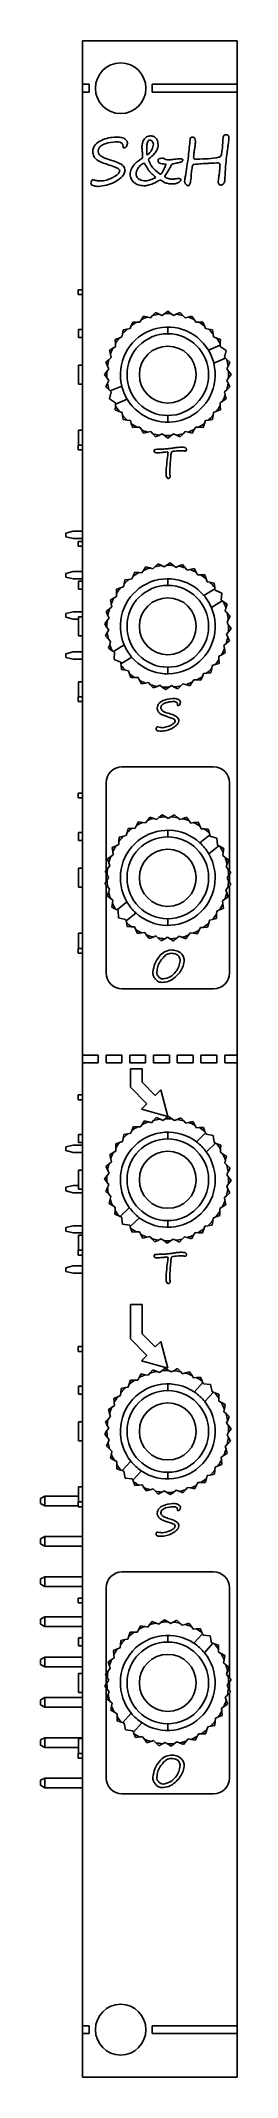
# Model space of a CAD drawing. Extents: x 516 to 528, y 431 to 560.
import ezdxf

# ---------------------------------------------------------------- set-up
doc = ezdxf.new("R2010")
doc.units = 0
doc.layers.get('0').update_dxf_attribs({"linetype": 'CONTINUOUS'})

msp = doc.modelspace()

# ---------------------------------------------------------------- linework, layer by layer
at = {"color": 7, "linetype": 'CONTINUOUS'}
for p, q in [((528.1, 559.53), (518.3, 559.53)), ((518.3, 559.53), (518.3, 556.78)), ((528.1, 556.78), (528.1, 559.53)), ((518.72, 556.78), (518.3, 556.78)), ((518.3, 556.78), (518.3, 556.28)), ((518.72, 556.28), (518.72, 556.78)), ((522.72, 556.78), (522.72, 556.28)), ((528.1, 556.78), (522.72, 556.78)), ((528.1, 556.28), (528.1, 556.78)), ((518.3, 556.28), (518.72, 556.28)), ((518.3, 556.28), (518.3, 495.53)), ((522.72, 556.28), (528.1, 556.28)), ((528.1, 495.53), (528.1, 556.28)), ((523.37, 551.26), (523.42, 551.36)), ((523.19, 550.75), (523.17, 550.73)), ((518.03, 543.81), (518.3, 543.81)), ((518.03, 543.51), (518.03, 543.81)), ((518.03, 543.51), (518.3, 543.51)), ((522.92, 542.38), (522.74, 542.19)), ((523.16, 542.27), (522.92, 542.38)), ((523.49, 542.3), (523.33, 542.19)), ((523.7, 542.46), (523.49, 542.3)), ((523.92, 542.3), (523.7, 542.46)), ((524.07, 542.19), (523.92, 542.3)), ((524.24, 542.27), (524.07, 542.19)), ((524.48, 542.38), (524.24, 542.27)), ((524.66, 542.19), (524.48, 542.38)), ((518.05, 540.81), (518.05, 541.31)), ((518.05, 541.31), (518.3, 541.31)), ((520.83, 541.02), (520.8, 540.84)), ((520.87, 541.29), (520.83, 541.02)), ((521.14, 541.33), (520.87, 541.29)), ((521.32, 541.36), (521.14, 541.33)), ((521.39, 541.53), (521.32, 541.36)), ((521.48, 541.78), (521.39, 541.53)), ((521.74, 541.77), (521.48, 541.78)), ((521.93, 541.76), (521.74, 541.77)), ((522.03, 541.93), (521.93, 541.76)), ((522.17, 542.15), (522.03, 541.93)), ((522.43, 542.09), (522.17, 542.15)), ((522.61, 542.05), (522.43, 542.09)), ((522.74, 542.19), (522.61, 542.05)), ((523.33, 542.19), (523.16, 542.27)), ((523.7, 541.04), (523.7, 541.46)), ((524.79, 542.05), (524.66, 542.19)), ((524.98, 542.09), (524.79, 542.05)), ((525.23, 542.15), (524.98, 542.09)), ((525.37, 541.93), (525.23, 542.15)), ((525.47, 541.77), (525.37, 541.93)), ((525.66, 541.77), (525.47, 541.77)), ((525.92, 541.78), (525.66, 541.77)), ((526.02, 541.54), (525.92, 541.78)), ((526.08, 541.36), (526.02, 541.54)), ((526.27, 541.33), (526.08, 541.36)), ((526.53, 541.29), (526.27, 541.33)), ((526.57, 541.03), (526.53, 541.29)), ((526.6, 540.84), (526.57, 541.03)), ((518.05, 540.81), (518.3, 540.81)), ((520.23, 540.13), (520.01, 539.99)), ((520.01, 539.99), (520.07, 539.73)), ((520.07, 539.73), (520.12, 539.55)), ((520.4, 540.22), (520.23, 540.13)), ((520.63, 540.77), (520.38, 540.68)), ((520.38, 540.68), (520.39, 540.41)), ((520.39, 540.41), (520.4, 540.22)), ((520.8, 540.84), (520.63, 540.77)), ((526.27, 540.01), (527.01, 540.32)), ((526.78, 540.77), (526.6, 540.84)), ((527.03, 540.68), (526.78, 540.77)), ((527.02, 540.42), (527.01, 540.32)), ((527.01, 540.32), (527.01, 540.23)), ((527.01, 540.23), (527.4, 539.99)), ((527.02, 540.42), (527.03, 540.68)), ((527.29, 539.55), (527.4, 539.99)), ((518.05, 539.06), (518.3, 539.06)), ((518.05, 537.86), (518.05, 539.06)), ((519.86, 538.67), (519.7, 538.46)), ((519.7, 538.46), (519.86, 538.24)), ((519.98, 539.42), (519.78, 539.24)), ((519.78, 539.24), (519.89, 539)), ((519.97, 538.82), (519.86, 538.67)), ((519.89, 539), (519.97, 538.82)), ((520.12, 539.55), (519.98, 539.42)), ((526.62, 539.18), (527.36, 539.49)), ((527.36, 539.49), (527.29, 539.55)), ((527.43, 539.42), (527.36, 539.49)), ((527.63, 539.24), (527.43, 539.42)), ((527.44, 538.83), (527.52, 539)), ((527.55, 538.67), (527.44, 538.83)), ((527.52, 539), (527.63, 539.24)), ((527.7, 538.46), (527.55, 538.67)), ((527.55, 538.25), (527.7, 538.46)), ((518.05, 537.86), (518.3, 537.86)), ((519.89, 537.92), (519.78, 537.68)), ((519.78, 537.68), (519.98, 537.5)), ((519.86, 538.24), (519.97, 538.09)), ((519.97, 538.09), (519.89, 537.92)), ((519.98, 537.5), (520.05, 537.43)), ((520.12, 537.37), (520.01, 536.93)), ((520.79, 537.74), (520.05, 537.43)), ((520.05, 537.43), (520.12, 537.37)), ((527.29, 537.37), (527.43, 537.5)), ((527.34, 537.19), (527.29, 537.37)), ((527.4, 536.93), (527.34, 537.19)), ((527.43, 537.5), (527.63, 537.68)), ((527.44, 538.09), (527.55, 538.25)), ((527.52, 537.92), (527.44, 538.09)), ((527.63, 537.68), (527.52, 537.92)), ((520.01, 536.93), (520.4, 536.69)), ((520.39, 536.5), (520.38, 536.23)), ((520.38, 536.23), (520.63, 536.14)), ((521.14, 536.91), (520.39, 536.6)), ((520.4, 536.69), (520.39, 536.6)), ((520.39, 536.6), (520.39, 536.5)), ((520.63, 536.14), (520.81, 536.08)), ((520.81, 536.08), (520.84, 535.89)), ((520.84, 535.89), (520.88, 535.63)), ((523.7, 535.88), (523.7, 535.46)), ((526.53, 535.63), (526.57, 535.89)), ((526.57, 535.89), (526.6, 536.08)), ((526.6, 536.08), (526.78, 536.15)), ((526.78, 536.15), (527.03, 536.24)), ((527.01, 536.69), (527.17, 536.79)), ((527.02, 536.5), (527.01, 536.69)), ((527.03, 536.24), (527.02, 536.5)), ((527.17, 536.79), (527.4, 536.93)), ((518.05, 534.96), (518.3, 534.96)), ((518.05, 534.01), (518.05, 534.96)), ((520.88, 535.63), (521.14, 535.59)), ((521.14, 535.59), (521.33, 535.56)), ((521.33, 535.56), (521.39, 535.38)), ((521.39, 535.38), (521.48, 535.13)), ((521.48, 535.13), (521.75, 535.14)), ((521.75, 535.14), (521.94, 535.15)), ((521.94, 535.15), (522.04, 534.99)), ((522.04, 534.99), (522.17, 534.76)), ((522.17, 534.76), (522.43, 534.82)), ((522.43, 534.82), (522.62, 534.87)), ((522.62, 534.87), (522.75, 534.73)), ((522.75, 534.73), (522.93, 534.53)), ((522.93, 534.53), (523.17, 534.65)), ((523.17, 534.65), (523.34, 534.73)), ((523.34, 534.73), (523.49, 534.61)), ((523.49, 534.61), (523.71, 534.46)), ((523.71, 534.46), (523.92, 534.61)), ((523.92, 534.61), (524.07, 534.73)), ((524.07, 534.73), (524.25, 534.65)), ((524.25, 534.65), (524.49, 534.54)), ((524.49, 534.54), (524.67, 534.73)), ((524.67, 534.73), (524.79, 534.87)), ((524.79, 534.87), (524.98, 534.83)), ((524.98, 534.83), (525.24, 534.76)), ((525.24, 534.76), (525.37, 534.99)), ((525.37, 534.99), (525.47, 535.15)), ((525.47, 535.15), (525.66, 535.14)), ((525.66, 535.14), (525.93, 535.13)), ((525.93, 535.13), (526.02, 535.38)), ((526.02, 535.38), (526.08, 535.56)), ((526.08, 535.56), (526.27, 535.59)), ((526.27, 535.59), (526.53, 535.63)), ((518.03, 533.71), (518.03, 534.01)), ((518.03, 534.01), (518.3, 534.01)), ((518.03, 533.71), (518.3, 533.71)), ((517.71, 528.58), (517.25, 528.46)), ((517.25, 528.46), (517.25, 528.23)), ((517.25, 528.23), (517.71, 528.12)), ((518.3, 528.58), (517.71, 528.58)), ((517.71, 528.12), (518.3, 528.12)), ((518.03, 527.63), (518.03, 527.93)), ((518.03, 527.93), (518.3, 527.93)), ((518.03, 527.63), (518.3, 527.63)), ((517.71, 526.04), (517.25, 525.92)), ((517.25, 525.92), (517.25, 525.69)), ((517.25, 525.69), (517.71, 525.58)), ((518.3, 526.04), (517.71, 526.04)), ((517.71, 525.58), (518.3, 525.58)), ((521.43, 525.57), (521.24, 525.54)), ((521.51, 525.74), (521.43, 525.57)), ((521.61, 525.99), (521.51, 525.74)), ((521.87, 525.97), (521.61, 525.99)), ((522.06, 525.95), (521.87, 525.97)), ((522.16, 526.11), (522.06, 525.95)), ((522.31, 526.33), (522.16, 526.11)), ((522.56, 526.26), (522.31, 526.33)), ((522.75, 526.21), (522.56, 526.26)), ((522.88, 526.34), (522.75, 526.21)), ((523.07, 526.53), (522.88, 526.34)), ((523.3, 526.41), (523.07, 526.53)), ((523.47, 526.33), (523.3, 526.41)), ((523.63, 526.43), (523.47, 526.33)), ((523.85, 526.58), (523.63, 526.43)), ((523.7, 525.16), (523.7, 525.58)), ((524.06, 526.42), (523.85, 526.58)), ((524.21, 526.3), (524.06, 526.42)), ((524.38, 526.37), (524.21, 526.3)), ((524.63, 526.47), (524.38, 526.37)), ((524.8, 526.27), (524.63, 526.47)), ((524.92, 526.13), (524.8, 526.27)), ((525.11, 526.17), (524.92, 526.13)), ((525.37, 526.22), (525.11, 526.17)), ((525.5, 525.99), (525.37, 526.22)), ((525.59, 525.82), (525.5, 525.99)), ((525.78, 525.82), (525.59, 525.82)), ((526.05, 525.82), (525.78, 525.82)), ((526.13, 525.57), (526.05, 525.82)), ((526.19, 525.39), (526.13, 525.57)), ((518.05, 524.93), (518.05, 525.43)), ((518.05, 525.43), (518.3, 525.43)), ((518.05, 524.93), (518.3, 524.93)), ((520.3, 524.38), (520.07, 524.25)), ((520.46, 524.47), (520.3, 524.38)), ((520.71, 525.01), (520.46, 524.93)), ((520.46, 524.93), (520.46, 524.66)), ((520.46, 524.66), (520.46, 524.47)), ((520.89, 525.07), (520.71, 525.01)), ((520.93, 525.25), (520.89, 525.07)), ((520.98, 525.51), (520.93, 525.25)), ((521.24, 525.54), (520.98, 525.51)), ((525.99, 524.52), (526.68, 524.94)), ((526.37, 525.36), (526.19, 525.39)), ((526.63, 525.31), (526.37, 525.36)), ((526.67, 525.04), (526.63, 525.31)), ((526.67, 525.04), (526.68, 524.94)), ((526.68, 524.94), (526.69, 524.85)), ((526.69, 524.85), (527.11, 524.68)), ((527.07, 524.23), (527.11, 524.68)), ((517.71, 523.5), (517.25, 523.38)), ((517.25, 523.38), (517.25, 523.15)), ((517.25, 523.15), (517.71, 523.04)), ((518.3, 523.5), (517.71, 523.5)), ((517.71, 523.04), (518.05, 523.04)), ((518.05, 521.98), (518.05, 523.18)), ((518.05, 523.18), (518.3, 523.18)), ((520.01, 523.68), (519.81, 523.51)), ((519.81, 523.51), (519.91, 523.26)), ((519.99, 523.09), (519.87, 522.94)), ((519.91, 523.26), (519.99, 523.09)), ((520.16, 523.8), (520.01, 523.68)), ((520.07, 524.25), (520.12, 523.99)), ((520.12, 523.99), (520.16, 523.8)), ((526.47, 523.76), (527.15, 524.18)), ((527.15, 524.18), (527.07, 524.23)), ((527.23, 524.12), (527.15, 524.18)), ((527.45, 523.98), (527.23, 524.12)), ((527.33, 523.54), (527.38, 523.72)), ((527.47, 523.41), (527.33, 523.54)), ((527.38, 523.72), (527.45, 523.98)), ((527.65, 523.22), (527.47, 523.41)), ((527.53, 522.98), (527.65, 523.22)), ((518.05, 521.98), (518.3, 521.98)), ((519.87, 522.94), (519.71, 522.73)), ((519.71, 522.73), (519.85, 522.51)), ((519.87, 522.18), (519.75, 521.95)), ((519.75, 521.95), (519.94, 521.76)), ((519.85, 522.51), (519.96, 522.35)), ((519.96, 522.35), (519.87, 522.18)), ((519.94, 521.76), (520.08, 521.63)), ((527.42, 522.08), (527.54, 522.23)), ((527.49, 521.9), (527.42, 522.08)), ((527.45, 522.81), (527.53, 522.98)), ((527.55, 522.66), (527.45, 522.81)), ((527.6, 521.66), (527.49, 521.9)), ((527.54, 522.23), (527.7, 522.44)), ((527.7, 522.44), (527.55, 522.66)), ((517.25, 520.84), (517.71, 520.96)), ((517.25, 520.61), (517.25, 520.84)), ((517.71, 520.5), (517.25, 520.61)), ((517.71, 520.96), (518.3, 520.96)), ((518.3, 520.5), (517.71, 520.5)), ((520.03, 521.44), (519.95, 521.19)), ((519.95, 521.19), (520.18, 521.04)), ((520.08, 521.63), (520.03, 521.44)), ((520.18, 521.04), (520.26, 520.99)), ((520.94, 521.41), (520.26, 520.99)), ((520.26, 520.99), (520.33, 520.94)), ((520.33, 520.94), (520.3, 520.48)), ((520.3, 520.48), (520.72, 520.31)), ((521.42, 520.64), (520.73, 520.22)), ((526.94, 520.69), (527.11, 520.79)), ((526.94, 520.5), (526.94, 520.69)), ((526.95, 520.24), (526.94, 520.5)), ((527.11, 520.79), (527.34, 520.92)), ((527.25, 521.36), (527.39, 521.49)), ((527.29, 521.18), (527.25, 521.36)), ((527.34, 520.92), (527.29, 521.18)), ((527.39, 521.49), (527.6, 521.66)), ((520.72, 520.31), (520.73, 520.22)), ((520.73, 520.22), (520.74, 520.12)), ((520.74, 520.12), (520.77, 519.86)), ((520.77, 519.86), (521.03, 519.81)), ((521.03, 519.81), (521.22, 519.77)), ((521.22, 519.77), (521.28, 519.59)), ((521.28, 519.59), (521.36, 519.34)), ((521.36, 519.34), (521.63, 519.34)), ((521.63, 519.34), (521.82, 519.34)), ((521.82, 519.34), (521.91, 519.18)), ((521.91, 519.18), (522.04, 518.95)), ((523.7, 520), (523.7, 519.58)), ((525.24, 519.05), (525.35, 519.21)), ((525.35, 519.21), (525.54, 519.2)), ((525.54, 519.2), (525.8, 519.18)), ((525.8, 519.18), (525.9, 519.42)), ((525.9, 519.42), (525.97, 519.6)), ((525.97, 519.6), (526.16, 519.62)), ((526.16, 519.62), (526.43, 519.65)), ((526.43, 519.65), (526.48, 519.91)), ((526.48, 519.91), (526.51, 520.1)), ((526.51, 520.1), (526.69, 520.16)), ((526.69, 520.16), (526.95, 520.24)), ((518.03, 517.83), (518.03, 518.13)), ((518.03, 518.13), (518.3, 518.13)), ((518.05, 519.08), (518.3, 519.08)), ((518.05, 518.13), (518.05, 519.08)), ((522.04, 518.95), (522.3, 519)), ((522.3, 519), (522.48, 519.04)), ((522.48, 519.04), (522.61, 518.89)), ((522.61, 518.89), (522.78, 518.69)), ((522.78, 518.69), (523.02, 518.79)), ((523.02, 518.79), (523.2, 518.87)), ((523.2, 518.87), (523.35, 518.75)), ((523.35, 518.75), (523.56, 518.59)), ((523.56, 518.59), (523.78, 518.73)), ((523.78, 518.73), (523.93, 518.84)), ((523.93, 518.84), (524.1, 518.75)), ((524.1, 518.75), (524.34, 518.63)), ((524.34, 518.63), (524.53, 518.82)), ((524.53, 518.82), (524.66, 518.96)), ((524.66, 518.96), (524.84, 518.91)), ((524.84, 518.91), (525.1, 518.83)), ((525.1, 518.83), (525.24, 519.05)), ((518.03, 517.83), (518.3, 517.83)), ((526.6, 513.71), (520.8, 513.71)), ((518.03, 512.06), (518.3, 512.06)), ((518.03, 511.76), (518.03, 512.06)), ((518.03, 511.76), (518.3, 511.76)), ((519.8, 512.71), (519.8, 507.21)), ((527.6, 507.17), (527.6, 512.71)), ((521.84, 510.25), (521.73, 510.01)), ((522.11, 510.21), (521.84, 510.25)), ((522.29, 510.18), (522.11, 510.21)), ((522.41, 510.33), (522.29, 510.18)), ((522.57, 510.54), (522.41, 510.33)), ((522.82, 510.45), (522.57, 510.54)), ((523, 510.39), (522.82, 510.45)), ((523.14, 510.52), (523, 510.39)), ((523.34, 510.69), (523.14, 510.52)), ((523.57, 510.56), (523.34, 510.69)), ((523.73, 510.46), (523.57, 510.56)), ((523.9, 510.55), (523.73, 510.46)), ((524.12, 510.69), (523.9, 510.55)), ((524.32, 510.51), (524.12, 510.69)), ((524.46, 510.38), (524.32, 510.51)), ((524.64, 510.44), (524.46, 510.38)), ((524.89, 510.53), (524.64, 510.44)), ((525.05, 510.31), (524.89, 510.53)), ((525.16, 510.16), (525.05, 510.31)), ((525.35, 510.19), (525.16, 510.16)), ((525.62, 510.22), (525.35, 510.19)), ((525.73, 509.98), (525.62, 510.22)), ((518.05, 509.06), (518.05, 509.56)), ((518.05, 509.56), (518.3, 509.56)), ((518.05, 509.06), (518.3, 509.06)), ((520.61, 509), (520.6, 508.81)), ((520.63, 509.27), (520.61, 509)), ((520.89, 509.33), (520.63, 509.27)), ((521.07, 509.38), (520.89, 509.33)), ((521.12, 509.56), (521.07, 509.38)), ((521.19, 509.82), (521.12, 509.56)), ((521.45, 509.83), (521.19, 509.82)), ((521.64, 509.84), (521.45, 509.83)), ((521.73, 510.01), (521.64, 509.84)), ((523.7, 509.29), (523.7, 509.71)), ((525.81, 509.81), (525.73, 509.98)), ((525.73, 508.92), (526.35, 509.43)), ((526, 509.8), (525.81, 509.81)), ((526.26, 509.78), (526, 509.8)), ((526.33, 509.52), (526.26, 509.78)), ((526.33, 509.52), (526.35, 509.43)), ((526.35, 509.43), (526.37, 509.34)), ((526.37, 509.34), (526.81, 509.22)), ((526.84, 508.77), (526.81, 509.22)), ((520.1, 508.05), (519.88, 507.9)), ((519.88, 507.9), (519.97, 507.65)), ((519.97, 507.65), (520.03, 507.47)), ((520.25, 508.17), (520.1, 508.05)), ((520.43, 508.73), (520.19, 508.62)), ((520.19, 508.62), (520.22, 508.36)), ((520.22, 508.36), (520.25, 508.17)), ((520.6, 508.81), (520.43, 508.73)), ((526.29, 508.22), (526.92, 508.73)), ((526.92, 508.73), (526.84, 508.77)), ((527.01, 508.68), (526.92, 508.73)), ((527.25, 508.57), (527.01, 508.68)), ((527.18, 508.12), (527.21, 508.31)), ((527.33, 508), (527.18, 508.12)), ((527.21, 508.31), (527.25, 508.57)), ((527.54, 507.84), (527.33, 508)), ((527.39, 507.41), (527.45, 507.59)), ((527.45, 507.59), (527.54, 507.84)), ((518.05, 506.11), (518.05, 507.31)), ((518.05, 507.31), (518.3, 507.31)), ((519.86, 506.57), (519.72, 506.34)), ((519.72, 506.34), (519.9, 506.15)), ((519.9, 507.32), (519.73, 507.13)), ((519.73, 507.13), (519.86, 506.9)), ((519.8, 506.99), (519.8, 506.48)), ((519.86, 506.9), (519.95, 506.73)), ((519.95, 506.73), (519.86, 506.57)), ((520.03, 507.47), (519.9, 507.32)), ((527.51, 507.27), (527.39, 507.41)), ((527.45, 506.68), (527.55, 506.84)), ((527.55, 506.52), (527.45, 506.68)), ((527.69, 507.07), (527.51, 507.27)), ((527.55, 506.84), (527.69, 507.07)), ((527.68, 506.29), (527.55, 506.52)), ((527.6, 506.42), (527.6, 506.93)), ((518.05, 506.11), (518.3, 506.11)), ((519.8, 506.25), (519.8, 500.71)), ((519.96, 505.82), (519.87, 505.57)), ((519.87, 505.57), (520.08, 505.41)), ((519.9, 506.15), (520.02, 506)), ((520.02, 506), (519.96, 505.82)), ((520.08, 505.41), (520.23, 505.3)), ((520.2, 505.11), (520.16, 504.85)), ((520.23, 505.3), (520.2, 505.11)), ((521.11, 505.19), (520.49, 504.69)), ((527.16, 505.25), (527.31, 505.36)), ((527.18, 505.06), (527.16, 505.25)), ((527.22, 504.8), (527.18, 505.06)), ((527.31, 505.36), (527.52, 505.52)), ((527.38, 505.95), (527.5, 506.09)), ((527.44, 505.77), (527.38, 505.95)), ((527.52, 505.52), (527.44, 505.77)), ((527.5, 506.09), (527.68, 506.29)), ((527.6, 500.71), (527.6, 506.2)), ((520.16, 504.85), (520.4, 504.73)), ((520.4, 504.73), (520.49, 504.69)), ((520.49, 504.69), (520.57, 504.65)), ((520.57, 504.65), (520.59, 504.19)), ((520.59, 504.19), (521.03, 504.08)), ((521.03, 504.08), (521.06, 503.99)), ((521.68, 504.49), (521.06, 503.99)), ((521.06, 503.99), (521.08, 503.89)), ((521.08, 503.89), (521.14, 503.63)), ((523.7, 504.13), (523.7, 503.71)), ((526.22, 503.6), (526.29, 503.85)), ((526.29, 503.85), (526.34, 504.04)), ((526.34, 504.04), (526.52, 504.08)), ((526.52, 504.08), (526.78, 504.15)), ((526.78, 504.15), (526.79, 504.41)), ((526.79, 504.41), (526.81, 504.6)), ((526.81, 504.6), (526.98, 504.68)), ((526.98, 504.68), (527.22, 504.8)), ((518.05, 502.26), (518.05, 503.21)), ((518.05, 503.21), (518.3, 503.21)), ((521.14, 503.63), (521.41, 503.62)), ((521.41, 503.62), (521.6, 503.61)), ((521.6, 503.61), (521.68, 503.43)), ((521.68, 503.43), (521.79, 503.19)), ((521.79, 503.19), (522.06, 503.23)), ((522.06, 503.23), (522.24, 503.25)), ((522.24, 503.25), (522.36, 503.1)), ((522.36, 503.1), (522.52, 502.89)), ((522.52, 502.89), (522.77, 502.97)), ((522.77, 502.97), (522.95, 503.04)), ((522.95, 503.04), (523.09, 502.91)), ((523.09, 502.91), (523.28, 502.73)), ((523.28, 502.73), (523.51, 502.86)), ((523.51, 502.86), (523.68, 502.96)), ((523.68, 502.96), (523.84, 502.86)), ((523.84, 502.86), (524.07, 502.72)), ((524.07, 502.72), (524.27, 502.9)), ((524.27, 502.9), (524.41, 503.02)), ((524.41, 503.02), (524.59, 502.96)), ((524.59, 502.96), (524.84, 502.87)), ((524.84, 502.87), (525, 503.08)), ((525, 503.08), (525.11, 503.23)), ((525.11, 503.23), (525.3, 503.21)), ((525.3, 503.21), (525.56, 503.17)), ((525.56, 503.17), (525.68, 503.4)), ((525.68, 503.4), (525.76, 503.57)), ((525.76, 503.57), (525.95, 503.58)), ((525.95, 503.58), (526.22, 503.6)), ((518.03, 501.96), (518.03, 502.26)), ((518.03, 502.26), (518.3, 502.26)), ((518.03, 501.96), (518.3, 501.96)), ((520.8, 499.71), (526.6, 499.71)), ((518.3, 495.53), (518.3, 495.03)), ((519.3, 495.53), (518.3, 495.53)), ((518.3, 495.03), (519.3, 495.03)), ((518.3, 495.03), (518.3, 434.28)), ((519.3, 495.03), (519.3, 495.53)), ((520.8, 495.53), (519.8, 495.53)), ((519.8, 495.53), (519.8, 495.03)), ((519.8, 495.03), (520.8, 495.03)), ((520.8, 495.03), (520.8, 495.53)), ((522.3, 495.53), (521.3, 495.53)), ((521.3, 495.53), (521.3, 495.03)), ((521.3, 495.03), (522.3, 495.03)), ((522.3, 495.03), (522.3, 495.53)), ((523.8, 495.53), (522.8, 495.53)), ((522.8, 495.53), (522.8, 495.03)), ((522.8, 495.03), (523.8, 495.03)), ((523.8, 495.03), (523.8, 495.53)), ((525.3, 495.53), (524.3, 495.53)), ((524.3, 495.53), (524.3, 495.03)), ((524.3, 495.03), (525.3, 495.03)), ((525.3, 495.03), (525.3, 495.53)), ((526.8, 495.53), (525.8, 495.53)), ((525.8, 495.53), (525.8, 495.03)), ((525.8, 495.03), (526.8, 495.03)), ((526.8, 495.03), (526.8, 495.53)), ((528.1, 495.53), (527.3, 495.53)), ((527.3, 495.53), (527.3, 495.03)), ((527.3, 495.03), (528.1, 495.03)), ((528.1, 495.03), (528.1, 495.53)), ((528.1, 434.28), (528.1, 495.03)), ((521.33, 494.66), (521.33, 493.5)), ((522.08, 494.66), (521.33, 494.66)), ((521.33, 493.5), (522.38, 492.45)), ((522.08, 493.81), (522.08, 494.66)), ((522.91, 492.98), (522.08, 493.81)), ((518.03, 492.71), (518.03, 493.01)), ((518.03, 493.01), (518.3, 493.01)), ((518.03, 492.71), (518.3, 492.71)), ((522.38, 492.45), (522.03, 492.11)), ((523.26, 493.33), (522.91, 492.98)), ((523.7, 491.66), (523.26, 493.33)), ((521.52, 491.01), (521.43, 490.76)), ((521.79, 491), (521.52, 491.01)), ((521.98, 490.99), (521.79, 491)), ((522.08, 491.15), (521.98, 490.99)), ((522.03, 492.11), (523.7, 491.66)), ((522.22, 491.37), (522.08, 491.15)), ((522.47, 491.31), (522.22, 491.37)), ((522.66, 491.26), (522.47, 491.31)), ((522.79, 491.4), (522.66, 491.26)), ((522.97, 491.59), (522.79, 491.4)), ((523.21, 491.48), (522.97, 491.59)), ((523.38, 491.39), (523.21, 491.48)), ((523.54, 491.5), (523.38, 491.39)), ((523.75, 491.66), (523.54, 491.5)), ((523.96, 491.5), (523.75, 491.66)), ((524.12, 491.39), (523.96, 491.5)), ((524.29, 491.46), (524.12, 491.39)), ((524.53, 491.57), (524.29, 491.46)), ((524.71, 491.37), (524.53, 491.57)), ((524.84, 491.23), (524.71, 491.37)), ((525.02, 491.28), (524.84, 491.23)), ((525.28, 491.33), (525.02, 491.28)), ((525.41, 491.11), (525.28, 491.33)), ((525.51, 490.94), (525.41, 491.11)), ((525.7, 490.95), (525.51, 490.94)), ((525.97, 490.96), (525.7, 490.95)), ((526.05, 490.71), (525.97, 490.96)), ((517.71, 489.84), (517.25, 489.73)), ((517.25, 489.73), (517.25, 489.5)), ((518.3, 489.84), (517.71, 489.84)), ((518.05, 490.01), (518.05, 490.51)), ((518.05, 490.51), (518.3, 490.51)), ((518.05, 490.01), (518.3, 490.01)), ((520.65, 490.01), (520.41, 489.92)), ((520.41, 489.92), (520.41, 489.66)), ((520.41, 489.66), (520.42, 489.47)), ((520.83, 490.07), (520.65, 490.01)), ((520.87, 490.26), (520.83, 490.07)), ((520.91, 490.52), (520.87, 490.26)), ((521.17, 490.56), (520.91, 490.52)), ((521.36, 490.59), (521.17, 490.56)), ((521.43, 490.76), (521.36, 490.59)), ((523.7, 490.24), (523.7, 490.66)), ((525.51, 490.05), (526.09, 490.61)), ((526.05, 490.71), (526.09, 490.61)), ((526.09, 490.61), (526.12, 490.53)), ((526.12, 490.53), (526.57, 490.45)), ((526.14, 489.41), (526.72, 489.97)), ((526.63, 490), (526.57, 490.45)), ((526.72, 489.97), (526.63, 490)), ((526.81, 489.93), (526.72, 489.97)), ((527.06, 489.84), (526.81, 489.93)), ((527.04, 489.58), (527.06, 489.84)), ((517.25, 489.5), (517.71, 489.38)), ((517.71, 489.38), (518.3, 489.38)), ((519.99, 488.66), (519.79, 488.49)), ((519.79, 488.49), (519.9, 488.24)), ((520.13, 488.79), (519.99, 488.66)), ((520.25, 489.37), (520.03, 489.23)), ((520.03, 489.23), (520.09, 488.98)), ((520.09, 488.98), (520.13, 488.79)), ((520.42, 489.47), (520.25, 489.37)), ((527.03, 489.39), (527.04, 489.58)), ((527.19, 489.28), (527.03, 489.39)), ((527.42, 489.14), (527.19, 489.28)), ((527.31, 488.7), (527.35, 488.89)), ((527.44, 488.57), (527.31, 488.7)), ((527.35, 488.89), (527.42, 489.14)), ((527.64, 488.39), (527.44, 488.57)), ((527.52, 488.15), (527.64, 488.39)), ((517.71, 487.3), (517.25, 487.19)), ((517.25, 487.19), (517.25, 486.96)), ((518.05, 487.3), (517.71, 487.3)), ((518.05, 487.06), (518.05, 488.26)), ((518.05, 488.26), (518.3, 488.26)), ((518.05, 487.06), (518.3, 487.06)), ((519.86, 487.92), (519.7, 487.71)), ((519.7, 487.71), (519.86, 487.49)), ((519.89, 487.16), (519.77, 486.92)), ((519.98, 488.07), (519.86, 487.92)), ((519.86, 487.49), (519.97, 487.34)), ((519.97, 487.34), (519.89, 487.16)), ((519.9, 488.24), (519.98, 488.07)), ((527.43, 487.25), (527.55, 487.4)), ((527.51, 487.07), (527.43, 487.25)), ((527.44, 487.98), (527.52, 488.15)), ((527.55, 487.83), (527.44, 487.98)), ((527.62, 486.83), (527.51, 487.07)), ((527.7, 487.61), (527.55, 487.83)), ((527.55, 487.4), (527.7, 487.61)), ((517.25, 486.96), (517.71, 486.84)), ((517.71, 486.84), (518.3, 486.84)), ((519.77, 486.92), (519.96, 486.74)), ((519.96, 486.74), (520.1, 486.61)), ((520.06, 486.43), (519.99, 486.17)), ((519.99, 486.17), (520.21, 486.03)), ((520.1, 486.61), (520.06, 486.43)), ((520.21, 486.03), (520.38, 485.93)), ((520.37, 485.74), (520.35, 485.48)), ((520.38, 485.93), (520.37, 485.74)), ((521.27, 485.91), (520.69, 485.35)), ((526.99, 485.85), (527.15, 485.95)), ((527, 485.66), (526.99, 485.85)), ((527.15, 485.95), (527.38, 486.08)), ((527.28, 486.53), (527.42, 486.65)), ((527.32, 486.34), (527.28, 486.53)), ((527.38, 486.08), (527.32, 486.34)), ((527.42, 486.65), (527.62, 486.83)), ((517.71, 484.76), (517.25, 484.65)), ((517.25, 484.65), (517.25, 484.42)), ((518.3, 484.76), (517.71, 484.76)), ((520.35, 485.48), (520.6, 485.38)), ((520.6, 485.38), (520.69, 485.35)), ((520.69, 485.35), (520.78, 485.31)), ((520.78, 485.31), (520.84, 484.86)), ((520.84, 484.86), (521.29, 484.79)), ((521.29, 484.79), (521.32, 484.7)), ((521.9, 485.26), (521.32, 484.7)), ((521.32, 484.7), (521.35, 484.61)), ((521.35, 484.61), (521.44, 484.36)), ((523.7, 485.08), (523.7, 484.66)), ((525.89, 484.31), (525.98, 484.55)), ((525.98, 484.55), (526.05, 484.73)), ((526.05, 484.73), (526.24, 484.76)), ((526.24, 484.76), (526.5, 484.8)), ((526.5, 484.8), (526.54, 485.06)), ((526.54, 485.06), (526.57, 485.24)), ((526.57, 485.24), (526.75, 485.31)), ((526.75, 485.31), (527, 485.4)), ((527, 485.4), (527, 485.66)), ((517.25, 484.42), (517.71, 484.3)), ((517.71, 484.3), (518.3, 484.3)), ((518.03, 482.91), (518.03, 483.21)), ((518.03, 483.21), (518.3, 483.21)), ((518.05, 483.21), (518.05, 484.16)), ((518.05, 484.16), (518.3, 484.16)), ((521.44, 484.36), (521.71, 484.37)), ((521.71, 484.37), (521.9, 484.37)), ((521.9, 484.37), (521.99, 484.21)), ((521.99, 484.21), (522.13, 483.98)), ((522.13, 483.98), (522.39, 484.04)), ((522.39, 484.04), (522.57, 484.08)), ((522.57, 484.08), (522.7, 483.94)), ((522.7, 483.94), (522.88, 483.74)), ((522.88, 483.74), (523.12, 483.85)), ((523.12, 483.85), (523.29, 483.93)), ((523.29, 483.93), (523.44, 483.82)), ((523.44, 483.82), (523.66, 483.66)), ((523.66, 483.66), (523.87, 483.81)), ((523.87, 483.81), (524.03, 483.92)), ((524.03, 483.92), (524.2, 483.84)), ((524.2, 483.84), (524.44, 483.73)), ((524.44, 483.73), (524.62, 483.92)), ((524.62, 483.92), (524.75, 484.06)), ((524.75, 484.06), (524.93, 484.01)), ((524.93, 484.01), (525.19, 483.94)), ((525.19, 483.94), (525.33, 484.17)), ((525.33, 484.17), (525.43, 484.33)), ((525.43, 484.33), (525.62, 484.32)), ((525.62, 484.32), (525.89, 484.31)), ((517.25, 482.11), (517.71, 482.22)), ((517.25, 481.88), (517.25, 482.11)), ((517.71, 481.76), (517.25, 481.88)), ((517.71, 482.22), (518.3, 482.22)), ((518.03, 482.91), (518.3, 482.91)), ((518.3, 481.76), (517.71, 481.76)), ((522.08, 479.78), (521.33, 479.78)), ((521.33, 479.78), (521.33, 477.63)), ((522.08, 477.94), (522.08, 479.78)), ((518.03, 476.83), (518.03, 477.13)), ((518.03, 477.13), (518.3, 477.13)), ((518.03, 476.83), (518.3, 476.83)), ((521.33, 477.63), (522.38, 476.58)), ((522.91, 477.11), (522.08, 477.94)), ((523.26, 477.46), (522.91, 477.11)), ((523.7, 475.78), (523.26, 477.46)), ((522.38, 476.58), (522.03, 476.23)), ((522.03, 476.23), (523.7, 475.78)), ((522.59, 475.47), (522.46, 475.32)), ((522.76, 475.67), (522.59, 475.47)), ((523, 475.57), (522.76, 475.67)), ((523.18, 475.5), (523, 475.57)), ((523.33, 475.61), (523.18, 475.5)), ((523.53, 475.78), (523.33, 475.61)), ((523.75, 475.63), (523.53, 475.78)), ((523.91, 475.53), (523.75, 475.63)), ((524.08, 475.61), (523.91, 475.53)), ((524.32, 475.74), (524.08, 475.61)), ((524.5, 475.55), (524.32, 475.74)), ((524.64, 475.41), (524.5, 475.55)), ((524.82, 475.47), (524.64, 475.41)), ((525.08, 475.54), (524.82, 475.47)), ((525.22, 475.32), (525.08, 475.54)), ((518.05, 474.13), (518.05, 474.63)), ((518.05, 474.63), (518.3, 474.63)), ((520.73, 474.23), (520.71, 474.04)), ((520.76, 474.49), (520.73, 474.23)), ((521.02, 474.54), (520.76, 474.49)), ((521.2, 474.58), (521.02, 474.54)), ((521.26, 474.76), (521.2, 474.58)), ((521.34, 475.01), (521.26, 474.76)), ((521.61, 475.01), (521.34, 475.01)), ((521.8, 475.01), (521.61, 475.01)), ((521.89, 475.18), (521.8, 475.01)), ((522.02, 475.41), (521.89, 475.18)), ((522.28, 475.36), (522.02, 475.41)), ((522.46, 475.32), (522.28, 475.36)), ((523.7, 474.36), (523.7, 474.78)), ((525.33, 475.16), (525.22, 475.32)), ((525.52, 475.18), (525.33, 475.16)), ((525.38, 474.27), (525.92, 474.86)), ((525.78, 475.2), (525.52, 475.18)), ((525.88, 474.96), (525.78, 475.2)), ((525.88, 474.96), (525.92, 474.86)), ((525.92, 474.86), (525.96, 474.78)), ((525.96, 474.78), (526.41, 474.73)), ((526.04, 473.66), (526.59, 474.25)), ((526.5, 474.28), (526.41, 474.73)), ((526.59, 474.25), (526.5, 474.28)), ((526.68, 474.22), (526.59, 474.25)), ((526.93, 474.14), (526.68, 474.22)), ((518.05, 474.13), (518.3, 474.13)), ((520.17, 473.3), (519.95, 473.16)), ((519.95, 473.16), (520.02, 472.9)), ((520.02, 472.9), (520.07, 472.72)), ((520.32, 473.41), (520.17, 473.3)), ((520.53, 473.96), (520.29, 473.86)), ((520.29, 473.86), (520.31, 473.6)), ((520.31, 473.6), (520.32, 473.41)), ((520.71, 474.04), (520.53, 473.96)), ((526.93, 473.88), (526.93, 474.14)), ((526.93, 473.69), (526.93, 473.88)), ((527.1, 473.6), (526.93, 473.69)), ((527.33, 473.47), (527.1, 473.6)), ((527.24, 473.02), (527.28, 473.21)), ((527.39, 472.9), (527.24, 473.02)), ((527.28, 473.21), (527.33, 473.47)), ((527.59, 472.73), (527.39, 472.9)), ((518.05, 472.38), (518.3, 472.38)), ((518.05, 471.18), (518.05, 472.38)), ((519.85, 471.83), (519.71, 471.61)), ((519.71, 471.61), (519.87, 471.41)), ((519.94, 472.58), (519.75, 472.4)), ((519.75, 472.4), (519.87, 472.16)), ((519.96, 471.99), (519.85, 471.83)), ((519.87, 472.16), (519.96, 471.99)), ((520.07, 472.72), (519.94, 472.58)), ((527.42, 472.31), (527.49, 472.48)), ((527.54, 472.16), (527.42, 472.31)), ((527.45, 471.57), (527.55, 471.73)), ((527.49, 472.48), (527.59, 472.73)), ((527.7, 471.95), (527.54, 472.16)), ((527.55, 471.73), (527.7, 471.95)), ((518.05, 471.18), (518.3, 471.18)), ((519.92, 471.08), (519.82, 470.84)), ((519.82, 470.84), (520.02, 470.67)), ((519.87, 471.41), (519.99, 471.26)), ((519.99, 471.26), (519.92, 471.08)), ((520.02, 470.67), (520.16, 470.54)), ((520.13, 470.36), (520.08, 470.1)), ((520.16, 470.54), (520.13, 470.36)), ((527.24, 470.26), (527.46, 470.41)), ((527.34, 470.85), (527.47, 470.98)), ((527.39, 470.66), (527.34, 470.85)), ((527.46, 470.41), (527.39, 470.66)), ((527.54, 471.4), (527.45, 471.57)), ((527.47, 470.98), (527.66, 471.17)), ((527.66, 471.17), (527.54, 471.4)), ((520.08, 470.1), (520.31, 469.97)), ((520.31, 469.97), (520.47, 469.88)), ((520.47, 469.88), (520.47, 469.69)), ((520.47, 469.69), (520.48, 469.42)), ((520.48, 469.42), (520.73, 469.34)), ((520.73, 469.34), (520.82, 469.31)), ((521.37, 469.9), (520.82, 469.31)), ((520.82, 469.31), (520.91, 469.28)), ((520.91, 469.28), (521, 468.84)), ((522.03, 469.29), (521.48, 468.7)), ((523.7, 469.2), (523.7, 468.78)), ((526.39, 469.02), (526.65, 469.08)), ((526.65, 469.08), (526.68, 469.34)), ((526.68, 469.34), (526.7, 469.53)), ((526.7, 469.53), (526.88, 469.6)), ((526.88, 469.6), (527.12, 469.7)), ((527.08, 470.16), (527.24, 470.26)), ((527.1, 469.97), (527.08, 470.16)), ((527.12, 469.7), (527.1, 469.97)), ((518.05, 467.33), (518.05, 468.28)), ((518.05, 468.28), (518.3, 468.28)), ((521, 468.84), (521.45, 468.79)), ((521.45, 468.79), (521.48, 468.7)), ((521.48, 468.7), (521.52, 468.61)), ((521.52, 468.61), (521.62, 468.37)), ((521.62, 468.37), (521.89, 468.39)), ((521.89, 468.39), (522.08, 468.4)), ((522.08, 468.4), (522.18, 468.25)), ((522.18, 468.25), (522.33, 468.03)), ((522.33, 468.03), (522.59, 468.1)), ((522.59, 468.1), (522.77, 468.15)), ((522.77, 468.15), (522.9, 468.02)), ((522.9, 468.02), (523.09, 467.83)), ((523.09, 467.83), (523.33, 467.95)), ((523.33, 467.95), (523.5, 468.04)), ((523.5, 468.04), (523.65, 467.93)), ((523.65, 467.93), (523.87, 467.79)), ((523.87, 467.79), (524.08, 467.95)), ((524.08, 467.95), (524.23, 468.07)), ((524.23, 468.07), (524.41, 468)), ((524.41, 468), (524.65, 467.9)), ((524.65, 467.9), (524.82, 468.1)), ((524.82, 468.1), (524.94, 468.24)), ((524.94, 468.24), (525.13, 468.21)), ((525.13, 468.21), (525.39, 468.16)), ((525.39, 468.16), (525.52, 468.39)), ((525.52, 468.39), (525.61, 468.55)), ((525.61, 468.55), (525.8, 468.55)), ((525.8, 468.55), (526.07, 468.55)), ((526.07, 468.55), (526.15, 468.81)), ((526.15, 468.81), (526.2, 468.99)), ((526.2, 468.99), (526.39, 469.02)), ((515.65, 467.55), (515.91, 467.69)), ((515.65, 467.23), (515.65, 467.55)), ((515.65, 467.23), (515.91, 467.08)), ((515.91, 467.08), (515.91, 467.69)), ((515.91, 467.69), (518.05, 467.69)), ((515.91, 467.08), (518.03, 467.08)), ((518.03, 467.03), (518.03, 467.33)), ((518.03, 467.33), (518.3, 467.33)), ((518.03, 467.03), (518.3, 467.03)), ((515.65, 465.01), (515.91, 465.15)), ((515.65, 464.69), (515.65, 465.01)), ((515.65, 464.69), (515.91, 464.54)), ((515.91, 464.54), (515.91, 465.15)), ((515.91, 465.15), (518.3, 465.15)), ((515.91, 464.54), (518.3, 464.54)), ((515.65, 462.47), (515.91, 462.61)), ((515.91, 462), (515.91, 462.61)), ((515.91, 462.61), (518.3, 462.61)), ((526.6, 462.91), (520.8, 462.91)), ((515.65, 462.15), (515.65, 462.47)), ((515.65, 462.15), (515.91, 462)), ((515.91, 462), (518.3, 462)), ((519.8, 461.91), (519.8, 456.54)), ((527.6, 456.23), (527.6, 461.91)), ((515.65, 459.93), (515.91, 460.07)), ((515.91, 459.46), (515.91, 460.07)), ((515.91, 460.07), (518.3, 460.07)), ((518.03, 460.96), (518.03, 461.26)), ((518.03, 461.26), (518.3, 461.26)), ((518.03, 460.96), (518.3, 460.96)), ((515.65, 459.61), (515.65, 459.93)), ((515.65, 459.61), (515.91, 459.46)), ((515.91, 459.46), (518.3, 459.46)), ((518.05, 458.26), (518.05, 458.76)), ((518.05, 458.76), (518.3, 458.76)), ((521.23, 458.86), (521.18, 458.68)), ((521.31, 459.11), (521.23, 458.86)), ((521.58, 459.12), (521.31, 459.11)), ((521.77, 459.12), (521.58, 459.12)), ((521.86, 459.29), (521.77, 459.12)), ((521.98, 459.52), (521.86, 459.29)), ((522.24, 459.47), (521.98, 459.52)), ((522.43, 459.43), (522.24, 459.47)), ((522.55, 459.58), (522.43, 459.43)), ((522.72, 459.79), (522.55, 459.58)), ((522.97, 459.69), (522.72, 459.79)), ((523.14, 459.62), (522.97, 459.69)), ((523.29, 459.74), (523.14, 459.62)), ((523.5, 459.9), (523.29, 459.74)), ((523.72, 459.76), (523.5, 459.9)), ((523.7, 458.49), (523.7, 458.91)), ((523.88, 459.65), (523.72, 459.76)), ((524.04, 459.74), (523.88, 459.65)), ((524.28, 459.87), (524.04, 459.74)), ((524.47, 459.68), (524.28, 459.87)), ((524.6, 459.55), (524.47, 459.68)), ((524.79, 459.6), (524.6, 459.55)), ((525.04, 459.68), (524.79, 459.6)), ((525.19, 459.46), (525.04, 459.68)), ((525.3, 459.3), (525.19, 459.46)), ((525.49, 459.32), (525.3, 459.3)), ((525.35, 458.41), (525.89, 459.01)), ((525.75, 459.35), (525.49, 459.32)), ((525.85, 459.1), (525.75, 459.35)), ((525.85, 459.1), (525.89, 459.01)), ((525.89, 459.01), (525.93, 458.93)), ((525.93, 458.93), (526.38, 458.88)), ((526.47, 458.43), (526.38, 458.88)), ((515.65, 457.39), (515.91, 457.53)), ((515.91, 456.92), (515.91, 457.53)), ((515.91, 457.53), (518.3, 457.53)), ((518.05, 458.26), (518.3, 458.26)), ((520.31, 457.5), (520.15, 457.39)), ((520.51, 458.06), (520.27, 457.95)), ((520.27, 457.95), (520.29, 457.69)), ((520.29, 457.69), (520.31, 457.5)), ((520.69, 458.13), (520.51, 458.06)), ((520.7, 458.32), (520.69, 458.13)), ((520.73, 458.59), (520.7, 458.32)), ((520.99, 458.64), (520.73, 458.59)), ((521.18, 458.68), (520.99, 458.64)), ((526.02, 457.81), (526.56, 458.41)), ((526.56, 458.41), (526.47, 458.43)), ((526.66, 458.38), (526.56, 458.41)), ((526.91, 458.3), (526.66, 458.38)), ((526.91, 458.04), (526.91, 458.3)), ((526.91, 457.85), (526.91, 458.04)), ((527.08, 457.76), (526.91, 457.85)), ((527.31, 457.63), (527.08, 457.76)), ((527.27, 457.37), (527.31, 457.63)), ((515.65, 457.07), (515.65, 457.39)), ((515.65, 457.07), (515.91, 456.92)), ((515.91, 456.92), (518.3, 456.92)), ((518.05, 455.31), (518.05, 456.51)), ((518.05, 456.51), (518.3, 456.51)), ((519.93, 456.67), (519.75, 456.48)), ((519.75, 456.48), (519.87, 456.25)), ((519.8, 456.37), (519.8, 455.84)), ((519.87, 456.25), (519.96, 456.08)), ((520.15, 457.39), (519.93, 457.24)), ((519.93, 457.24), (520.01, 456.99)), ((520.06, 456.81), (519.93, 456.67)), ((520.01, 456.99), (520.06, 456.81)), ((527.23, 457.18), (527.27, 457.37)), ((527.38, 457.06), (527.23, 457.18)), ((527.58, 456.89), (527.38, 457.06)), ((527.41, 456.47), (527.48, 456.65)), ((527.53, 456.32), (527.41, 456.47)), ((527.48, 456.65), (527.58, 456.89)), ((527.7, 456.12), (527.53, 456.32)), ((515.65, 454.85), (515.91, 454.99)), ((515.91, 454.38), (515.91, 454.99)), ((515.91, 454.99), (518.3, 454.99)), ((518.05, 455.31), (518.3, 455.31)), ((519.85, 455.92), (519.71, 455.7)), ((519.71, 455.7), (519.88, 455.49)), ((519.8, 455.58), (519.8, 449.91)), ((519.93, 455.17), (519.83, 454.92)), ((519.83, 454.92), (520.03, 454.76)), ((519.96, 456.08), (519.85, 455.92)), ((519.88, 455.49), (520, 455.35)), ((520, 455.35), (519.93, 455.17)), ((527.34, 455.01), (527.48, 455.14)), ((527.4, 454.83), (527.34, 455.01)), ((527.45, 455.74), (527.55, 455.89)), ((527.54, 455.57), (527.45, 455.74)), ((527.48, 455.14), (527.66, 455.33)), ((527.66, 455.33), (527.54, 455.57)), ((527.55, 455.89), (527.7, 456.12)), ((527.6, 455.44), (527.6, 455.97)), ((527.6, 449.91), (527.6, 455.27)), ((515.65, 454.53), (515.65, 454.85)), ((515.65, 454.53), (515.91, 454.38)), ((515.91, 454.38), (518.3, 454.38)), ((520.03, 454.76), (520.18, 454.63)), ((520.14, 454.45), (520.09, 454.19)), ((520.09, 454.19), (520.33, 454.06)), ((520.18, 454.63), (520.14, 454.45)), ((520.33, 454.06), (520.49, 453.97)), ((520.49, 453.97), (520.5, 453.78)), ((520.5, 453.78), (520.5, 453.52)), ((521.38, 454.01), (520.85, 453.41)), ((526.7, 453.49), (526.72, 453.68)), ((526.72, 453.68), (526.9, 453.76)), ((526.9, 453.76), (527.14, 453.86)), ((527.1, 454.31), (527.26, 454.42)), ((527.12, 454.13), (527.1, 454.31)), ((527.14, 453.86), (527.12, 454.13)), ((527.26, 454.42), (527.47, 454.57)), ((527.47, 454.57), (527.4, 454.83)), ((515.65, 452.31), (515.91, 452.45)), ((515.91, 451.84), (515.91, 452.45)), ((515.91, 452.45), (518.3, 452.45)), ((518.05, 451.46), (518.05, 452.41)), ((518.05, 452.41), (518.3, 452.41)), ((520.5, 453.52), (520.75, 453.44)), ((520.75, 453.44), (520.85, 453.41)), ((520.85, 453.41), (520.93, 453.38)), ((520.93, 453.38), (521.03, 452.94)), ((521.03, 452.94), (521.48, 452.89)), ((521.48, 452.89), (521.52, 452.81)), ((522.05, 453.4), (521.52, 452.81)), ((521.52, 452.81), (521.55, 452.71)), ((521.55, 452.71), (521.66, 452.47)), ((521.66, 452.47), (521.92, 452.5)), ((521.92, 452.5), (522.11, 452.51)), ((522.11, 452.51), (522.22, 452.36)), ((522.22, 452.36), (522.37, 452.14)), ((523.7, 453.33), (523.7, 452.91)), ((524.86, 452.23), (524.98, 452.38)), ((524.98, 452.38), (525.17, 452.35)), ((525.17, 452.35), (525.43, 452.3)), ((525.43, 452.3), (525.55, 452.53)), ((525.55, 452.53), (525.64, 452.7)), ((525.64, 452.7), (525.83, 452.7)), ((525.83, 452.7), (526.1, 452.7)), ((526.1, 452.7), (526.17, 452.96)), ((526.17, 452.96), (526.23, 453.14)), ((526.23, 453.14), (526.42, 453.18)), ((526.42, 453.18), (526.68, 453.23)), ((526.68, 453.23), (526.7, 453.49)), ((515.65, 451.99), (515.65, 452.31)), ((515.65, 451.99), (515.91, 451.84)), ((515.91, 451.84), (518.05, 451.84)), ((518.03, 451.16), (518.03, 451.46)), ((518.03, 451.46), (518.3, 451.46)), ((518.03, 451.16), (518.3, 451.16)), ((522.37, 452.14), (522.62, 452.21)), ((522.62, 452.21), (522.8, 452.27)), ((522.8, 452.27), (522.94, 452.13)), ((522.94, 452.13), (523.13, 451.95)), ((523.13, 451.95), (523.36, 452.07)), ((523.36, 452.07), (523.53, 452.16)), ((523.53, 452.16), (523.69, 452.06)), ((523.69, 452.06), (523.91, 451.91)), ((523.91, 451.91), (524.12, 452.08)), ((524.12, 452.08), (524.27, 452.2)), ((524.27, 452.2), (524.44, 452.13)), ((524.44, 452.13), (524.69, 452.03)), ((524.69, 452.03), (524.86, 452.23)), ((515.65, 449.77), (515.91, 449.91)), ((515.65, 449.45), (515.65, 449.77)), ((515.91, 449.3), (515.91, 449.91)), ((515.91, 449.91), (518.3, 449.91)), ((515.65, 449.45), (515.91, 449.3)), ((515.91, 449.3), (518.3, 449.3)), ((520.8, 448.91), (526.6, 448.91)), ((518.72, 434.28), (518.3, 434.28)), ((518.3, 434.28), (518.3, 433.78)), ((518.3, 433.78), (518.72, 433.78)), ((518.3, 433.78), (518.3, 431.03)), ((518.72, 433.78), (518.72, 434.28)), ((522.72, 434.28), (522.72, 433.78)), ((528.1, 434.28), (522.72, 434.28)), ((522.72, 433.78), (528.1, 433.78)), ((528.1, 433.78), (528.1, 434.28)), ((528.1, 431.03), (528.1, 433.78)), ((518.3, 431.03), (528.1, 431.03))]:
    msp.add_line(p, q, dxfattribs=at)
for centre, radius, start, end in [((520.72, 556.53), 1.6, 90, 270), ((520.72, 556.53), 1.6, 270, 90), ((523.7, 538.46), 3.85, 86.8388, 93.2066), ((523.7, 538.46), 3.85, 75.5888, 81.9566), ((523.7, 538.46), 3, 31.1496, 193.8957), ((523.7, 538.46), 3.85, 131.8388, 138.2066), ((523.7, 538.46), 2.58, 90, 270), ((523.7, 538.46), 3.85, 120.5888, 126.9566), ((523.7, 538.46), 3.85, 109.3388, 115.7066), ((523.7, 538.46), 3.85, 98.0888, 104.4566), ((523.7, 538.46), 2.58, 270, 90), ((523.7, 538.46), 3.85, 64.3388, 70.7066), ((523.7, 538.46), 3.85, 53.0888, 59.4566), ((523.7, 538.46), 3.85, 41.8388, 48.2066), ((523.7, 538.46), 3.85, 154.3388, 160.7066), ((523.7, 538.46), 3.85, 143.0888, 149.4566), ((523.7, 538.46), 1.8, 90, 270), ((523.7, 538.46), 1.8, 270, 90), ((523.7, 538.46), 3, 13.8957, 31.1496), ((523.7, 538.46), 3.85, 30.5888, 36.9566), ((523.7, 538.46), 3.85, 176.8388, 183.2066), ((523.7, 538.46), 3.85, 165.5888, 171.9566), ((523.7, 538.46), 3, 211.1496, 13.8957), ((523.7, 538.46), 3.85, 8.0888, 14.4566), ((523.7, 538.46), 3.85, 356.8388, 3.2066), ((523.7, 538.46), 3.85, 188.0888, 194.4566), ((523.7, 538.46), 3, 193.8957, 211.1496), ((523.7, 538.46), 3.85, 334.3388, 340.7066), ((523.7, 538.46), 3.85, 345.5888, 351.9566), ((523.7, 538.46), 3.85, 210.5888, 216.9566), ((523.7, 538.46), 3.85, 221.8388, 228.2066), ((523.7, 538.46), 3.85, 311.8388, 318.2066), ((523.7, 538.46), 3.85, 323.0888, 329.4566), ((523.7, 538.46), 3.85, 233.0888, 239.4566), ((523.7, 538.46), 3.85, 244.3388, 250.7066), ((523.7, 538.46), 3.85, 255.5888, 261.9566), ((523.7, 538.46), 3.85, 266.8388, 273.2066), ((523.7, 538.46), 3.85, 278.0888, 284.4566), ((523.7, 538.46), 3.85, 289.3388, 295.7066), ((523.7, 538.46), 3.85, 300.5888, 306.9566), ((523.7, 522.58), 3, 40.2725, 203.0186), ((523.7, 522.58), 3.85, 118.4617, 124.8295), ((523.7, 522.58), 3.85, 107.2117, 113.5795), ((523.7, 522.58), 3.85, 95.9617, 102.3295), ((523.7, 522.58), 3.85, 84.7117, 91.0795), ((523.7, 522.58), 3.85, 73.4617, 79.8295), ((523.7, 522.58), 3.85, 62.2117, 68.5795), ((523.7, 522.58), 3.85, 50.9617, 57.3295), ((523.7, 522.58), 3.85, 152.2117, 158.5795), ((523.7, 522.58), 3.85, 140.9617, 147.3295), ((523.7, 522.58), 3.85, 129.7117, 136.0795), ((523.7, 522.58), 2.58, 90, 270), ((523.7, 522.58), 1.8, 90, 270), ((523.7, 522.58), 2.58, 270, 90), ((523.7, 522.58), 1.8, 270, 90), ((523.7, 522.58), 3, 23.0186, 40.2725), ((523.7, 522.58), 3.85, 39.7117, 46.0795), ((523.7, 522.58), 3.85, 163.4617, 169.8295), ((523.7, 522.58), 3, 220.2725, 23.0186), ((523.7, 522.58), 3.85, 17.2117, 23.5795), ((523.7, 522.58), 3.85, 5.9617, 12.3295), ((523.7, 522.58), 3.85, 174.7117, 181.0795), ((523.7, 522.58), 3.85, 185.9617, 192.3295), ((523.7, 522.58), 3.85, 343.4617, 349.8295), ((523.7, 522.58), 3.85, 354.7117, 1.0795), ((523.7, 522.58), 3.85, 197.2117, 203.5795), ((523.7, 522.58), 3, 203.0186, 220.2725), ((523.7, 522.58), 3.85, 320.9617, 327.3295), ((523.7, 522.58), 3.85, 332.2117, 338.5795), ((523.7, 522.58), 3.85, 219.7117, 226.0795), ((523.7, 522.58), 3.85, 230.9617, 237.3295), ((523.7, 522.58), 3.85, 242.2117, 248.5795), ((523.7, 522.58), 3.85, 298.4617, 304.8295), ((523.7, 522.58), 3.85, 309.7117, 316.0795), ((523.7, 522.58), 3.85, 253.4617, 259.8295), ((523.7, 522.58), 3.85, 264.7117, 271.0795), ((523.7, 522.58), 3.85, 275.9617, 282.3295), ((523.7, 522.58), 3.85, 287.2117, 293.5795), ((520.8, 512.71), 1, 90, 180), ((526.6, 512.71), 1, 0, 90), ((523.7, 506.71), 3.85, 114.5272, 120.8949), ((523.7, 506.71), 3.85, 103.2772, 109.6449), ((523.7, 506.71), 3.85, 92.0272, 98.3949), ((523.7, 506.71), 3.85, 80.7772, 87.1449), ((523.7, 506.71), 3.85, 69.5272, 75.8949), ((523.7, 506.71), 3.85, 58.2772, 64.6449), ((523.7, 506.71), 3.85, 137.0272, 143.3949), ((523.7, 506.71), 3, 47.588, 210.3341), ((523.7, 506.71), 3.85, 125.7772, 132.1449), ((523.7, 506.71), 2.58, 90, 270), ((523.7, 506.71), 2.58, 270, 90), ((523.7, 506.71), 3, 30.3341, 47.588), ((523.7, 506.71), 3.85, 47.0272, 53.3949), ((523.7, 506.71), 3.85, 159.5272, 165.8949), ((523.7, 506.71), 3.85, 148.2772, 154.6449), ((523.7, 506.71), 3, 227.588, 30.3341), ((523.7, 506.71), 1.8, 90, 270), ((523.7, 506.71), 1.8, 270, 90), ((523.7, 506.71), 3.85, 24.5272, 30.8949), ((523.7, 506.71), 3.85, 13.2772, 19.6449), ((523.7, 506.71), 3.85, 170.7772, 177.1449), ((523.7, 506.71), 3.85, 182.0272, 188.3949), ((523.7, 506.71), 3.85, 350.7772, 357.1449), ((523.7, 506.71), 3.85, 2.0272, 8.3949), ((523.7, 506.71), 3.85, 193.2772, 199.6449), ((523.7, 506.71), 3.85, 204.5272, 210.8949), ((523.7, 506.71), 3, 210.3341, 227.588), ((523.7, 506.71), 3.85, 328.2772, 334.6449), ((523.7, 506.71), 3.85, 339.5272, 345.8949), ((523.7, 506.71), 3.85, 227.0272, 233.3949), ((523.7, 506.71), 3.85, 305.7772, 312.1449), ((523.7, 506.71), 3.85, 317.0272, 323.3949), ((523.7, 506.71), 3.85, 238.2772, 244.6449), ((523.7, 506.71), 3.85, 249.5272, 255.8949), ((523.7, 506.71), 3.85, 260.7772, 267.1449), ((523.7, 506.71), 3.85, 272.0272, 278.3949), ((523.7, 506.71), 3.85, 283.2772, 289.6449), ((523.7, 506.71), 3.85, 294.5272, 300.8949), ((520.8, 500.71), 1, 180, 270), ((526.6, 500.71), 1, 270, 0), ((523.7, 487.66), 3.85, 119.8756, 126.2433), ((523.7, 487.66), 3.85, 108.6256, 114.9933), ((523.7, 487.66), 3.85, 97.3756, 103.7433), ((523.7, 487.66), 3.85, 86.1256, 92.4933), ((523.7, 487.66), 3.85, 74.8756, 81.2433), ((523.7, 487.66), 3.85, 63.6256, 69.9933), ((523.7, 487.66), 3.85, 52.3756, 58.7433), ((523.7, 487.66), 3.85, 142.3756, 148.7433), ((523.7, 487.66), 3, 52.9364, 215.6825), ((523.7, 487.66), 3.85, 131.1256, 137.4933), ((523.7, 487.66), 2.58, 90, 270), ((523.7, 487.66), 2.58, 270, 90), ((523.7, 487.66), 3, 35.6825, 52.9364), ((523.7, 487.66), 3.85, 29.8756, 36.2433), ((523.7, 487.66), 3.85, 164.8756, 171.2433), ((523.7, 487.66), 3.85, 153.6256, 159.9933), ((523.7, 487.66), 1.8, 90, 270), ((523.7, 487.66), 3, 232.9364, 35.6825), ((523.7, 487.66), 1.8, 270, 90), ((523.7, 487.66), 3.85, 18.6256, 24.9933), ((523.7, 487.66), 3.85, 7.3756, 13.7433), ((523.7, 487.66), 3.85, 176.1256, 182.4933), ((523.7, 487.66), 3.85, 187.3756, 193.7433), ((523.7, 487.66), 3.85, 344.8756, 351.2433), ((523.7, 487.66), 3.85, 356.1256, 2.4933), ((523.7, 487.66), 3.85, 198.6256, 204.9933), ((523.7, 487.66), 3.85, 209.8756, 216.2433), ((523.7, 487.66), 3, 215.6825, 232.9364), ((523.7, 487.66), 3.85, 333.6256, 339.9933), ((523.7, 487.66), 3.85, 232.3756, 238.7433), ((523.7, 487.66), 3.85, 299.8756, 306.2433), ((523.7, 487.66), 3.85, 311.1256, 317.4933), ((523.7, 487.66), 3.85, 322.3756, 328.7433), ((523.7, 487.66), 3.85, 243.6256, 249.9933), ((523.7, 487.66), 3.85, 254.8756, 261.2433), ((523.7, 487.66), 3.85, 266.1256, 272.4933), ((523.7, 487.66), 3.85, 277.3756, 283.7433), ((523.7, 487.66), 3.85, 288.6256, 294.9933), ((523.7, 471.78), 3.85, 100.4962, 106.864), ((523.7, 471.78), 3.85, 89.2462, 95.614), ((523.7, 471.78), 3.85, 77.9962, 84.364), ((523.7, 471.78), 3.85, 66.7462, 73.114), ((523.7, 471.78), 3, 56.057, 218.8032), ((523.7, 471.78), 3.85, 134.2462, 140.614), ((523.7, 471.78), 2.58, 90, 270), ((523.7, 471.78), 3.85, 122.9962, 129.364), ((523.7, 471.78), 3.85, 111.7462, 118.114), ((523.7, 471.78), 2.58, 270, 90), ((523.7, 471.78), 3, 38.8032, 56.057), ((523.7, 471.78), 3.85, 55.4962, 61.864), ((523.7, 471.78), 3.85, 32.9962, 39.364), ((523.7, 471.78), 3.85, 156.7462, 163.114), ((523.7, 471.78), 3.85, 145.4962, 151.864), ((523.7, 471.78), 1.8, 90, 270), ((523.7, 471.78), 3, 236.057, 38.8032), ((523.7, 471.78), 1.8, 270, 90), ((523.7, 471.78), 3.85, 21.7462, 28.114), ((523.7, 471.78), 3.85, 10.4962, 16.864), ((523.7, 471.78), 3.85, 179.2462, 185.614), ((523.7, 471.78), 3.85, 167.9962, 174.364), ((523.7, 471.78), 3.85, 359.2462, 5.614), ((523.7, 471.78), 3.85, 190.4962, 196.864), ((523.7, 471.78), 3.85, 201.7462, 208.114), ((523.7, 471.78), 3.85, 336.7462, 343.114), ((523.7, 471.78), 3.85, 347.9962, 354.364), ((523.7, 471.78), 3.85, 212.9962, 219.364), ((523.7, 471.78), 3, 218.8032, 236.057), ((523.7, 471.78), 3.85, 314.2462, 320.614), ((523.7, 471.78), 3.85, 325.4962, 331.864), ((523.7, 471.78), 3.85, 235.4962, 241.864), ((523.7, 471.78), 3.85, 246.7462, 253.114), ((523.7, 471.78), 3.85, 257.9962, 264.364), ((523.7, 471.78), 3.85, 269.2462, 275.614), ((523.7, 471.78), 3.85, 280.4962, 286.864), ((523.7, 471.78), 3.85, 291.7462, 298.114), ((523.7, 471.78), 3.85, 302.9962, 309.364), ((520.8, 461.91), 1, 90, 180), ((526.6, 461.91), 1, 0, 90), ((523.7, 455.91), 3, 56.6144, 219.3606), ((523.7, 455.91), 3.85, 123.5536, 129.9214), ((523.7, 455.91), 3.85, 112.3036, 118.6714), ((523.7, 455.91), 3.85, 101.0536, 107.4214), ((523.7, 455.91), 3.85, 89.8036, 96.1714), ((523.7, 455.91), 3.85, 78.5536, 84.9214), ((523.7, 455.91), 3.85, 67.3036, 73.6714), ((523.7, 455.91), 3.85, 56.0536, 62.4214), ((523.7, 455.91), 3.85, 146.0536, 152.4214), ((523.7, 455.91), 3.85, 134.8036, 141.1714), ((523.7, 455.91), 2.58, 90, 270), ((523.7, 455.91), 1.8, 90, 270), ((523.7, 455.91), 3, 236.6144, 39.3606), ((523.7, 455.91), 2.58, 270, 90), ((523.7, 455.91), 1.8, 270, 90), ((523.7, 455.91), 3, 39.3606, 56.6144), ((523.7, 455.91), 3.85, 33.5536, 39.9214), ((523.7, 455.91), 3.85, 22.3036, 28.6714), ((523.7, 455.91), 3.85, 168.5536, 174.9214), ((523.7, 455.91), 3.85, 157.3036, 163.6714), ((523.7, 455.91), 3.85, 11.0536, 17.4214), ((523.7, 455.91), 3.85, 359.8036, 6.1714), ((523.7, 455.91), 3.85, 179.8036, 186.1714), ((523.7, 455.91), 3.85, 191.0536, 197.4214), ((523.7, 455.91), 3.85, 348.5536, 354.9214), ((523.7, 455.91), 3.85, 202.3036, 208.6714), ((523.7, 455.91), 3.85, 213.5536, 219.9214), ((523.7, 455.91), 3, 219.3606, 236.6144), ((523.7, 455.91), 3.85, 326.0536, 332.4214), ((523.7, 455.91), 3.85, 337.3036, 343.6714), ((523.7, 455.91), 3.85, 236.0536, 242.4214), ((523.7, 455.91), 3.85, 247.3036, 253.6714), ((523.7, 455.91), 3.85, 292.3036, 298.6714), ((523.7, 455.91), 3.85, 303.5536, 309.9214), ((523.7, 455.91), 3.85, 314.8036, 321.1714), ((523.7, 455.91), 3.85, 258.5536, 264.9214), ((523.7, 455.91), 3.85, 269.8036, 276.1714), ((523.7, 455.91), 3.85, 281.0536, 287.4214), ((520.8, 449.91), 1, 180, 270), ((526.6, 449.91), 1, 270, 0), ((520.72, 434.03), 1.6, 90, 270), ((520.72, 434.03), 1.6, 270, 90)]:
    msp.add_arc(centre, radius, start, end, dxfattribs=at)
for points, knots in [([(518.95, 552.53), (518.96, 552.61), (518.97, 552.77), (519.15, 553.04), (519.5, 553.25), (519.95, 553.42), (520.27, 553.44), (520.43, 553.45)], [0, 0, 0, 0, 0.124866, 0.249735, 0.499137, 0.749588, 1, 1, 1, 1]), ([(520.4, 553.15), (520.18, 553.13), (519.84, 553.09), (519.48, 552.91), (519.32, 552.75), (519.3, 552.63), (519.29, 552.58)], [0, 0, 0, 0, 0.499906, 0.75053, 0.875648, 1, 1, 1, 1]), ([(519.29, 552.58), (519.29, 552.53), (519.3, 552.44), (519.4, 552.29), (519.67, 552.13), (519.93, 552.05), (520.09, 552)], [0, 0, 0, 0, 0.12476, 0.249597, 0.498706, 1, 1, 1, 1]), ([(520.88, 552.77), (520.88, 552.83), (520.88, 552.92), (520.83, 553.03), (520.68, 553.15), (520.53, 553.15), (520.4, 553.15)], [0, 0, 0, 0, 0.250713, 0.375928, 0.500517, 1, 1, 1, 1]), ([(520.43, 553.45), (520.58, 553.45), (520.8, 553.44), (521.03, 553.31), (521.13, 553.2), (521.14, 553.12), (521.15, 553.09)], [0, 0, 0, 0, 0.500145, 0.75032, 0.875558, 1, 1, 1, 1]), ([(521.15, 553.09), (521.14, 553.01), (521.13, 552.91), (521.05, 552.81), (520.98, 552.77), (520.92, 552.77), (520.88, 552.77)], [0, 0, 0, 0, 0.499646, 0.624796, 0.750004, 1, 1, 1, 1]), ([(522.06, 552.77), (522.07, 552.87), (522.08, 553.07), (522.19, 553.34), (522.41, 553.51), (522.57, 553.52), (522.65, 553.53)], [0, 0, 0, 0, 0.281121, 0.560767, 0.779884, 1, 1, 1, 1]), ([(522.09, 552.47), (522.08, 552.52), (522.07, 552.62), (522.07, 552.73), (522.06, 552.77)], [0, 0, 0, 0, 0.560034, 1, 1, 1, 1]), ([(522.58, 553.26), (522.55, 553.26), (522.51, 553.25), (522.44, 553.18), (522.38, 553.03), (522.37, 552.89), (522.37, 552.8)], [0, 0, 0, 0, 0.124412, 0.249669, 0.499587, 1, 1, 1, 1]), ([(522.37, 552.8), (522.37, 552.7), (522.37, 552.57), (522.38, 552.41), (522.4, 552.34), (522.41, 552.31)], [0, 0, 0, 0, 0.562133, 0.783061, 1, 1, 1, 1]), ([(522.41, 552.31), (522.52, 552.42), (522.72, 552.61), (522.77, 552.89), (522.79, 553.01)], [0, 0, 0, 0, 0.5609272, 1, 1, 1, 1]), ([(523.09, 552.95), (523.08, 552.85), (523.05, 552.65), (522.82, 552.35), (522.63, 552.18), (522.51, 552.08)], [0, 0, 0, 0, 0.278996, 0.55853, 1, 1, 1, 1]), ([(522.79, 553.01), (522.78, 553.05), (522.77, 553.11), (522.71, 553.18), (522.65, 553.24), (522.6, 553.26), (522.58, 553.26)], [0, 0, 0, 0, 0.279498, 0.560515, 0.78124, 1, 1, 1, 1]), ([(522.65, 553.53), (522.73, 553.51), (522.88, 553.49), (523.05, 553.26), (523.08, 553.07), (523.09, 552.95)], [0, 0, 0, 0, 0.278757, 0.559591, 1, 1, 1, 1]), ([(524.81, 550.93), (524.88, 551.37), (525, 552.16), (525.08, 552.95), (525.11, 553.3)], [0, 0, 0, 0, 0.559927, 1, 1, 1, 1]), ([(525.11, 553.3), (525.11, 553.32), (525.12, 553.37), (525.17, 553.41), (525.21, 553.45), (525.24, 553.45), (525.26, 553.45)], [0, 0, 0, 0, 0.279126, 0.559893, 0.780404, 1, 1, 1, 1]), ([(525.26, 553.45), (525.29, 553.45), (525.34, 553.44), (525.39, 553.4), (525.44, 553.32), (525.45, 553.24), (525.45, 553.17)], [0, 0, 0, 0, 0.2490908, 0.3747681, 0.5004347, 1, 1, 1, 1]), ([(525.39, 552.64), (525.37, 552.55), (525.35, 552.39), (525.34, 552.23), (525.33, 552.16)], [0, 0, 0, 0, 0.560105, 1, 1, 1, 1]), ([(525.45, 553.17), (525.44, 553.07), (525.43, 552.89), (525.4, 552.72), (525.39, 552.64)], [0, 0, 0, 0, 0.559852, 1, 1, 1, 1]), ([(525.57, 552.05), (525.79, 552.06), (526.25, 552.08), (526.73, 552.12), (527, 552.2), (527.09, 552.27), (527.11, 552.48), (527.18, 552.87), (527.19, 553.21), (527.2, 553.44)], [0, 0, 0, 0, 0.250251, 0.500234, 0.531501, 0.562153, 0.624683, 0.749823, 1, 1, 1, 1]), ([(527.2, 553.44), (527.2, 553.46), (527.22, 553.51), (527.27, 553.56), (527.33, 553.6), (527.37, 553.6), (527.39, 553.6)], [0, 0, 0, 0, 0.277476, 0.558805, 0.779658, 1, 1, 1, 1]), ([(527.49, 552.78), (527.44, 552.39), (527.35, 551.7), (527.32, 551), (527.31, 550.69)], [0, 0, 0, 0, 0.5599233, 1, 1, 1, 1]), ([(527.39, 553.6), (527.42, 553.6), (527.47, 553.59), (527.53, 553.54), (527.57, 553.48), (527.57, 553.43), (527.57, 553.41)], [0, 0, 0, 0, 0.279446, 0.559184, 0.779415, 1, 1, 1, 1]), ([(527.57, 553.41), (527.56, 553.29), (527.54, 553.08), (527.51, 552.87), (527.49, 552.78)], [0, 0, 0, 0, 0.559853, 1, 1, 1, 1]), ([(519.88, 551.72), (519.77, 551.76), (519.53, 551.84), (519.21, 551.98), (518.99, 552.24), (518.96, 552.43), (518.95, 552.53)], [0, 0, 0, 0, 0.281287, 0.562096, 0.780877, 1, 1, 1, 1]), ([(521, 551.33), (520.98, 551.25), (520.94, 551.08), (520.69, 550.83), (520.33, 550.58), (519.83, 550.4), (519.49, 550.36), (519.32, 550.34)], [0, 0, 0, 0, 0.123845, 0.249046, 0.49916, 0.749707, 1, 1, 1, 1]), ([(519.44, 550.68), (519.56, 550.69), (519.81, 550.71), (520.14, 550.85), (520.4, 551), (520.6, 551.15), (520.64, 551.26), (520.66, 551.32)], [0, 0, 0, 0, 0.250309, 0.500928, 0.751571, 0.876835, 1, 1, 1, 1]), ([(520.66, 551.32), (520.64, 551.36), (520.62, 551.43), (520.48, 551.51), (520.24, 551.6), (520.03, 551.67), (519.88, 551.72)], [0, 0, 0, 0, 0.122629, 0.2476714, 0.4983524, 1, 1, 1, 1]), ([(520.09, 552), (520.29, 551.94), (520.57, 551.85), (520.87, 551.66), (520.98, 551.48), (520.99, 551.38), (521, 551.33)], [0, 0, 0, 0, 0.500916, 0.750346, 0.875197, 1, 1, 1, 1]), ([(521.31, 551.09), (521.33, 551.21), (521.38, 551.45), (521.63, 551.82), (521.9, 551.99), (522.06, 552.09)], [0, 0, 0, 0, 0.279275, 0.559377, 1, 1, 1, 1]), ([(522.19, 551.81), (522.12, 551.77), (521.97, 551.68), (521.82, 551.49), (521.71, 551.3), (521.69, 551.16), (521.69, 551.1)], [0, 0, 0, 0, 0.2799469, 0.5602319, 0.7805165, 1, 1, 1, 1]), ([(522.06, 552.09), (522.07, 552.1), (522.1, 552.12), (522.1, 552.15), (522.1, 552.16)], [0, 0, 0, 0, 0.560945, 1, 1, 1, 1]), ([(522.1, 552.16), (522.1, 552.22), (522.1, 552.32), (522.09, 552.42), (522.09, 552.47)], [0, 0, 0, 0, 0.5599614, 1, 1, 1, 1]), ([(522.44, 551.43), (522.4, 551.5), (522.32, 551.63), (522.23, 551.76), (522.19, 551.81)], [0, 0, 0, 0, 0.560102, 1, 1, 1, 1]), ([(522.72, 551.11), (522.69, 551.14), (522.63, 551.2), (522.54, 551.27), (522.49, 551.35), (522.46, 551.4), (522.44, 551.43)], [0, 0, 0, 0, 0.340117, 0.560166, 0.779935, 1, 1, 1, 1]), ([(522.51, 552.08), (522.51, 552.07), (522.49, 552.06), (522.48, 552.04), (522.48, 552.03)], [0, 0, 0, 0, 0.5617182, 1, 1, 1, 1]), ([(522.48, 552.03), (522.52, 551.92), (522.6, 551.71), (522.85, 551.39), (523.07, 551.21), (523.21, 551.1)], [0, 0, 0, 0, 0.278355, 0.559579, 1, 1, 1, 1]), ([(523.09, 552), (523.09, 552.01), (523.1, 552.03), (523.13, 552.07), (523.2, 552.1), (523.27, 552.11), (523.32, 552.12)], [0, 0, 0, 0, 0.12478, 0.250589, 0.500899, 1, 1, 1, 1]), ([(523.6, 551.74), (523.49, 551.75), (523.35, 551.77), (523.19, 551.79), (523.11, 551.83), (523.09, 551.92), (523.09, 551.97), (523.09, 552)], [0, 0, 0, 0, 0.50153, 0.626898, 0.749669, 0.874652, 1, 1, 1, 1]), ([(523.32, 552.12), (523.33, 552.12), (523.36, 552.12), (523.39, 552.11), (523.4, 552.11)], [0, 0, 0, 0, 0.5593668, 1, 1, 1, 1]), ([(523.4, 552.11), (523.46, 552.08), (523.57, 552.03), (523.68, 552.02), (523.73, 552.01)], [0, 0, 0, 0, 0.560445, 1, 1, 1, 1]), ([(523.42, 551.36), (523.46, 551.43), (523.52, 551.55), (523.57, 551.69), (523.6, 551.74)], [0, 0, 0, 0, 0.5599345, 1, 1, 1, 1]), ([(523.81, 551.46), (523.78, 551.41), (523.74, 551.33), (523.69, 551.25), (523.67, 551.21)], [0, 0, 0, 0, 0.560179, 1, 1, 1, 1]), ([(523.73, 552.01), (523.81, 552.01), (523.94, 552.02), (524.07, 552.04), (524.12, 552.05)], [0, 0, 0, 0, 0.559894, 1, 1, 1, 1]), ([(524.06, 551.77), (524.03, 551.76), (523.95, 551.73), (523.88, 551.6), (523.83, 551.51), (523.81, 551.46)], [0, 0, 0, 0, 0.277346, 0.557884, 1, 1, 1, 1]), ([(524.65, 552), (524.65, 551.98), (524.64, 551.96), (524.61, 551.91), (524.52, 551.86), (524.33, 551.82), (524.17, 551.79), (524.06, 551.77)], [0, 0, 0, 0, 0.0624, 0.125062, 0.249607, 0.499571, 1, 1, 1, 1]), ([(524.12, 552.05), (524.19, 552.06), (524.31, 552.07), (524.43, 552.08), (524.48, 552.08)], [0, 0, 0, 0, 0.5600701, 1, 1, 1, 1]), ([(524.48, 552.08), (524.51, 552.08), (524.57, 552.08), (524.62, 552.06), (524.65, 552.03), (524.65, 552.01), (524.65, 552)], [0, 0, 0, 0, 0.500667, 0.749466, 0.875052, 1, 1, 1, 1]), ([(526.09, 551.78), (525.97, 551.78), (525.72, 551.76), (525.46, 551.73), (525.31, 551.72), (525.29, 551.69), (525.27, 551.65), (525.24, 551.55), (525.21, 551.34), (525.19, 551.15), (525.18, 551.03)], [0, 0, 0, 0, 0.250074, 0.500134, 0.5314, 0.546829, 0.56245, 0.624936, 0.749961, 1, 1, 1, 1]), ([(525.33, 552.16), (525.34, 552.15), (525.34, 552.13), (525.35, 552.09), (525.38, 552.07), (525.45, 552.05), (525.52, 552.05), (525.57, 552.05)], [0, 0, 0, 0, 0.125055, 0.24993, 0.37446, 0.499671, 1, 1, 1, 1]), ([(526.49, 551.81), (526.41, 551.8), (526.28, 551.79), (526.15, 551.78), (526.09, 551.78)], [0, 0, 0, 0, 0.560024, 1, 1, 1, 1]), ([(526.88, 551.82), (526.81, 551.82), (526.68, 551.81), (526.55, 551.81), (526.49, 551.81)], [0, 0, 0, 0, 0.559989, 1, 1, 1, 1]), ([(527.01, 551.65), (527, 551.69), (527, 551.74), (526.97, 551.79), (526.93, 551.82), (526.9, 551.82), (526.88, 551.82)], [0, 0, 0, 0, 0.498999, 0.624266, 0.749755, 1, 1, 1, 1]), ([(526.95, 551.11), (526.97, 551.21), (526.99, 551.39), (527, 551.57), (527.01, 551.65)], [0, 0, 0, 0, 0.560088, 1, 1, 1, 1]), ([(518.83, 550.53), (518.84, 550.58), (518.86, 550.64), (518.89, 550.73), (518.93, 550.75), (518.94, 550.76)], [0, 0, 0, 0, 0.562349, 0.784032, 1, 1, 1, 1]), ([(519.32, 550.34), (519.22, 550.34), (519.08, 550.34), (518.93, 550.4), (518.85, 550.46), (518.84, 550.51), (518.83, 550.53)], [0, 0, 0, 0, 0.500804, 0.750953, 0.876334, 1, 1, 1, 1]), ([(518.94, 550.76), (518.96, 550.75), (518.99, 550.75), (519.01, 550.75), (519.02, 550.74)], [0, 0, 0, 0, 0.559726, 1, 1, 1, 1]), ([(519.02, 550.74), (519.1, 550.72), (519.24, 550.69), (519.38, 550.68), (519.44, 550.68)], [0, 0, 0, 0, 0.559915, 1, 1, 1, 1]), ([(522.28, 550.38), (522.15, 550.38), (521.9, 550.39), (521.58, 550.55), (521.36, 550.8), (521.32, 551), (521.31, 551.09)], [0, 0, 0, 0, 0.28105, 0.560538, 0.780995, 1, 1, 1, 1]), ([(521.69, 551.1), (521.7, 551.03), (521.74, 550.88), (521.97, 550.73), (522.15, 550.7), (522.27, 550.68)], [0, 0, 0, 0, 0.277297, 0.5590326, 1, 1, 1, 1]), ([(522.27, 550.68), (522.4, 550.7), (522.63, 550.75), (522.84, 550.85), (522.94, 550.89)], [0, 0, 0, 0, 0.558986, 1, 1, 1, 1]), ([(522.84, 550.54), (522.74, 550.5), (522.56, 550.42), (522.36, 550.39), (522.28, 550.38)], [0, 0, 0, 0, 0.559955, 1, 1, 1, 1]), ([(522.94, 550.89), (522.9, 550.93), (522.83, 551.01), (522.76, 551.08), (522.72, 551.11)], [0, 0, 0, 0, 0.559658, 1, 1, 1, 1]), ([(523.09, 550.69), (523.04, 550.66), (522.96, 550.61), (522.88, 550.56), (522.84, 550.54)], [0, 0, 0, 0, 0.56, 1, 1, 1, 1]), ([(523.17, 550.73), (523.15, 550.72), (523.13, 550.71), (523.1, 550.69), (523.09, 550.69)], [0, 0, 0, 0, 0.55999, 1, 1, 1, 1]), ([(523.48, 550.59), (523.43, 550.63), (523.34, 550.69), (523.24, 550.73), (523.19, 550.75)], [0, 0, 0, 0, 0.559824, 1, 1, 1, 1]), ([(523.21, 551.1), (523.23, 551.1), (523.28, 551.12), (523.33, 551.18), (523.36, 551.23), (523.37, 551.26)], [0, 0, 0, 0, 0.276369, 0.557609, 1, 1, 1, 1]), ([(524.03, 550.49), (523.93, 550.49), (523.73, 550.5), (523.56, 550.56), (523.48, 550.59)], [0, 0, 0, 0, 0.560418, 1, 1, 1, 1]), ([(523.67, 551.21), (523.64, 551.17), (523.58, 551.09), (523.53, 551), (523.51, 550.97)], [0, 0, 0, 0, 0.560859, 1, 1, 1, 1]), ([(523.51, 550.97), (523.51, 550.95), (523.52, 550.93), (523.56, 550.91), (523.62, 550.87), (523.77, 550.81), (523.9, 550.8), (523.99, 550.79)], [0, 0, 0, 0, 0.061531, 0.123994, 0.249272, 0.499953, 1, 1, 1, 1]), ([(523.99, 550.79), (524.03, 550.8), (524.09, 550.8), (524.15, 550.81), (524.18, 550.82)], [0, 0, 0, 0, 0.559919, 1, 1, 1, 1]), ([(524.53, 550.73), (524.51, 550.7), (524.47, 550.64), (524.38, 550.58), (524.24, 550.51), (524.12, 550.5), (524.03, 550.49)], [0, 0, 0, 0, 0.183897, 0.371746, 0.559543, 1, 1, 1, 1]), ([(524.18, 550.82), (524.22, 550.82), (524.28, 550.83), (524.34, 550.84), (524.37, 550.84)], [0, 0, 0, 0, 0.5600936, 1, 1, 1, 1]), ([(524.37, 550.84), (524.41, 550.84), (524.45, 550.84), (524.5, 550.81), (524.53, 550.78), (524.53, 550.75), (524.53, 550.73)], [0, 0, 0, 0, 0.499881, 0.625309, 0.751148, 1, 1, 1, 1]), ([(524.76, 550.65), (524.77, 550.7), (524.78, 550.8), (524.8, 550.89), (524.81, 550.93)], [0, 0, 0, 0, 0.559811, 1, 1, 1, 1]), ([(524.99, 550.38), (524.95, 550.39), (524.89, 550.41), (524.83, 550.49), (524.77, 550.57), (524.77, 550.62), (524.76, 550.65)], [0, 0, 0, 0, 0.277236, 0.558534, 0.779508, 1, 1, 1, 1]), ([(525.18, 551.03), (525.18, 550.91), (525.16, 550.73), (525.12, 550.53), (525.07, 550.43), (525.03, 550.38), (525, 550.38), (524.99, 550.38)], [0, 0, 0, 0, 0.500557, 0.750793, 0.875611, 0.938091, 1, 1, 1, 1]), ([(526.89, 550.6), (526.9, 550.7), (526.92, 550.87), (526.94, 551.04), (526.95, 551.11)], [0, 0, 0, 0, 0.559934, 1, 1, 1, 1]), ([(527.08, 550.41), (527.05, 550.42), (527, 550.43), (526.94, 550.48), (526.9, 550.54), (526.89, 550.58), (526.89, 550.6)], [0, 0, 0, 0, 0.2792646, 0.5593383, 0.7797269, 1, 1, 1, 1]), ([(527.31, 550.69), (527.3, 550.65), (527.29, 550.58), (527.22, 550.5), (527.16, 550.44), (527.1, 550.42), (527.08, 550.41)], [0, 0, 0, 0, 0.27941, 0.560139, 0.781137, 1, 1, 1, 1]), ([(522.83, 533.65), (522.83, 533.66), (522.83, 533.69), (522.87, 533.74), (522.99, 533.75), (523.07, 533.75), (523.13, 533.76)], [0, 0, 0, 0, 0.125087, 0.249074, 0.498203, 1, 1, 1, 1]), ([(522.85, 533.57), (522.84, 533.59), (522.83, 533.61), (522.83, 533.63), (522.83, 533.65)], [0, 0, 0, 0, 0.558649, 1, 1, 1, 1]), ([(523.03, 533.53), (523, 533.53), (522.95, 533.53), (522.88, 533.55), (522.86, 533.57), (522.85, 533.57)], [0, 0, 0, 0, 0.56056, 0.780744, 1, 1, 1, 1]), ([(523.36, 533.55), (523.3, 533.55), (523.19, 533.53), (523.08, 533.53), (523.03, 533.53)], [0, 0, 0, 0, 0.560063, 1, 1, 1, 1]), ([(523.13, 533.76), (523.26, 533.76), (523.47, 533.76), (523.77, 533.79), (524.01, 533.82), (524.18, 533.85), (524.26, 533.86)], [0, 0, 0, 0, 0.339976, 0.55997, 0.779985, 1, 1, 1, 1]), ([(523.67, 533.58), (523.61, 533.58), (523.51, 533.57), (523.4, 533.56), (523.36, 533.55)], [0, 0, 0, 0, 0.559938, 1, 1, 1, 1]), ([(523.59, 532.35), (523.61, 532.56), (523.63, 532.94), (523.69, 533.32), (523.71, 533.48)], [0, 0, 0, 0, 0.559887, 1, 1, 1, 1]), ([(523.72, 533.53), (523.72, 533.54), (523.72, 533.55), (523.7, 533.57), (523.68, 533.58), (523.67, 533.58), (523.67, 533.58)], [0, 0, 0, 0, 0.280392, 0.558558, 0.779344, 1, 1, 1, 1]), ([(523.71, 533.48), (523.71, 533.49), (523.71, 533.51), (523.72, 533.52), (523.72, 533.53)], [0, 0, 0, 0, 0.559993, 1, 1, 1, 1]), ([(524.48, 533.65), (524.33, 533.65), (524.16, 533.65), (523.99, 533.61), (523.95, 533.59), (523.93, 533.56), (523.92, 533.51), (523.9, 533.4), (523.86, 533.01), (523.84, 532.64), (523.82, 532.34)], [0, 0, 0, 0, 0.249906, 0.284896, 0.298654, 0.312302, 0.347258, 0.374775, 0.499854, 1, 1, 1, 1]), ([(524.26, 533.86), (524.32, 533.87), (524.42, 533.88), (524.53, 533.88), (524.58, 533.88)], [0, 0, 0, 0, 0.559991, 1, 1, 1, 1]), ([(524.69, 533.65), (524.65, 533.65), (524.58, 533.65), (524.51, 533.65), (524.48, 533.65)], [0, 0, 0, 0, 0.559976, 1, 1, 1, 1]), ([(524.58, 533.88), (524.64, 533.88), (524.72, 533.87), (524.81, 533.86), (524.85, 533.83), (524.87, 533.79), (524.88, 533.75), (524.88, 533.74)], [0, 0, 0, 0, 0.501307, 0.6267669, 0.7497748, 0.8750283, 1, 1, 1, 1]), ([(524.81, 533.64), (524.79, 533.64), (524.75, 533.64), (524.71, 533.65), (524.69, 533.65)], [0, 0, 0, 0, 0.559927, 1, 1, 1, 1]), ([(524.88, 533.74), (524.88, 533.72), (524.88, 533.69), (524.86, 533.66), (524.84, 533.64), (524.83, 533.64), (524.81, 533.64)], [0, 0, 0, 0, 0.499675, 0.62552, 0.750859, 1, 1, 1, 1]), ([(523.75, 531.91), (523.73, 531.91), (523.68, 531.92), (523.62, 531.98), (523.59, 532.13), (523.59, 532.26), (523.59, 532.35)], [0, 0, 0, 0, 0.124502, 0.249559, 0.498232, 1, 1, 1, 1]), ([(523.86, 532.06), (523.86, 532.04), (523.85, 532), (523.83, 531.95), (523.79, 531.92), (523.76, 531.91), (523.75, 531.91)], [0, 0, 0, 0, 0.280686, 0.561483, 0.781594, 1, 1, 1, 1]), ([(523.82, 532.34), (523.82, 532.29), (523.82, 532.21), (523.84, 532.13), (523.85, 532.09)], [0, 0, 0, 0, 0.559828, 1, 1, 1, 1]), ([(523.85, 532.09), (523.85, 532.09), (523.86, 532.08), (523.86, 532.07), (523.86, 532.06)], [0, 0, 0, 0, 0.56014, 1, 1, 1, 1]), ([(523.03, 517.42), (523.04, 517.47), (523.05, 517.58), (523.17, 517.76), (523.49, 517.96), (523.81, 518), (524.02, 518.03)], [0, 0, 0, 0, 0.125271, 0.250545, 0.500757, 1, 1, 1, 1]), ([(524.02, 518.03), (524.12, 518.03), (524.27, 518.02), (524.42, 517.93), (524.49, 517.86), (524.5, 517.81), (524.5, 517.79)], [0, 0, 0, 0, 0.500145, 0.75032, 0.875558, 1, 1, 1, 1]), ([(523.66, 516.88), (523.58, 516.91), (523.42, 516.96), (523.21, 517.05), (523.06, 517.22), (523.04, 517.35), (523.03, 517.42)], [0, 0, 0, 0, 0.281287, 0.562096, 0.780877, 1, 1, 1, 1]), ([(524, 517.83), (523.85, 517.82), (523.63, 517.79), (523.39, 517.67), (523.28, 517.56), (523.27, 517.49), (523.26, 517.45)], [0, 0, 0, 0, 0.4999065, 0.7505301, 0.8756483, 1, 1, 1, 1]), ([(523.26, 517.45), (523.26, 517.42), (523.27, 517.36), (523.34, 517.26), (523.52, 517.15), (523.69, 517.1), (523.8, 517.07)], [0, 0, 0, 0, 0.12476, 0.249597, 0.498706, 1, 1, 1, 1]), ([(524.4, 516.62), (524.39, 516.56), (524.36, 516.45), (524.19, 516.28), (523.96, 516.12), (523.62, 516), (523.39, 515.97), (523.28, 515.96)], [0, 0, 0, 0, 0.123845, 0.249046, 0.49916, 0.749707, 1, 1, 1, 1]), ([(523.36, 516.18), (523.52, 516.21), (523.76, 516.25), (524, 516.39), (524.14, 516.49), (524.16, 516.57), (524.17, 516.61)], [0, 0, 0, 0, 0.499382, 0.750801, 0.876454, 1, 1, 1, 1]), ([(524.17, 516.61), (524.16, 516.63), (524.15, 516.68), (524.06, 516.74), (523.9, 516.8), (523.75, 516.85), (523.66, 516.88)], [0, 0, 0, 0, 0.122629, 0.247671, 0.498352, 1, 1, 1, 1]), ([(523.8, 517.07), (523.93, 517.03), (524.12, 516.97), (524.32, 516.84), (524.39, 516.72), (524.4, 516.65), (524.4, 516.62)], [0, 0, 0, 0, 0.5009156, 0.7503457, 0.8751968, 1, 1, 1, 1]), ([(524.32, 517.58), (524.32, 517.62), (524.32, 517.68), (524.29, 517.75), (524.19, 517.83), (524.09, 517.83), (524, 517.83)], [0, 0, 0, 0, 0.250713, 0.375928, 0.500517, 1, 1, 1, 1]), ([(524.5, 517.79), (524.5, 517.74), (524.49, 517.67), (524.44, 517.61), (524.39, 517.58), (524.35, 517.58), (524.32, 517.58)], [0, 0, 0, 0, 0.499646, 0.624796, 0.750004, 1, 1, 1, 1]), ([(522.96, 516.08), (522.96, 516.12), (522.97, 516.16), (523, 516.22), (523.02, 516.23), (523.03, 516.23)], [0, 0, 0, 0, 0.562349, 0.784032, 1, 1, 1, 1]), ([(523.28, 515.96), (523.22, 515.96), (523.12, 515.96), (523.02, 516), (522.97, 516.04), (522.96, 516.07), (522.96, 516.08)], [0, 0, 0, 0, 0.500804, 0.750953, 0.876334, 1, 1, 1, 1]), ([(523.03, 516.23), (523.04, 516.23), (523.06, 516.23), (523.08, 516.23), (523.08, 516.23)], [0, 0, 0, 0, 0.559726, 1, 1, 1, 1]), ([(523.08, 516.23), (523.14, 516.21), (523.23, 516.19), (523.32, 516.19), (523.36, 516.18)], [0, 0, 0, 0, 0.559915, 1, 1, 1, 1]), ([(522.75, 500.76), (522.79, 500.94), (522.85, 501.3), (523.13, 501.74), (523.47, 502.08), (523.76, 502.13), (523.9, 502.16)], [0, 0, 0, 0, 0.279947, 0.560668, 0.781172, 1, 1, 1, 1]), ([(523.91, 501.95), (523.81, 501.93), (523.61, 501.89), (523.4, 501.67), (523.21, 501.42), (523.05, 501.12), (523.02, 500.89), (523.01, 500.77)], [0, 0, 0, 0, 0.1851331, 0.3720894, 0.5594324, 0.7799726, 1, 1, 1, 1]), ([(524.73, 501.44), (524.71, 501.31), (524.66, 501.05), (524.44, 500.71), (524.15, 500.41), (523.78, 500.14), (523.46, 500.12), (523.3, 500.11)], [0, 0, 0, 0, 0.186259, 0.373136, 0.560365, 0.780222, 1, 1, 1, 1]), ([(523.4, 500.33), (523.56, 500.36), (523.88, 500.42), (524.2, 500.76), (524.43, 501.11), (524.46, 501.36), (524.48, 501.49)], [0, 0, 0, 0, 0.2784595, 0.5589991, 0.7797429, 1, 1, 1, 1]), ([(523.9, 502.16), (524.02, 502.15), (524.26, 502.14), (524.54, 501.97), (524.73, 501.72), (524.73, 501.53), (524.73, 501.44)], [0, 0, 0, 0, 0.280768, 0.560682, 0.779236, 1, 1, 1, 1]), ([(524.48, 501.49), (524.47, 501.57), (524.46, 501.73), (524.23, 501.92), (524.03, 501.94), (523.91, 501.95)], [0, 0, 0, 0, 0.280298, 0.5598497, 1, 1, 1, 1]), ([(523.3, 500.11), (523.22, 500.12), (523.04, 500.16), (522.88, 500.36), (522.77, 500.55), (522.76, 500.69), (522.75, 500.76)], [0, 0, 0, 0, 0.277756, 0.55836, 0.779346, 1, 1, 1, 1]), ([(523.01, 500.77), (523.01, 500.71), (523.02, 500.59), (523.13, 500.45), (523.25, 500.35), (523.35, 500.34), (523.4, 500.33)], [0, 0, 0, 0, 0.280197, 0.560002, 0.780176, 1, 1, 1, 1]), ([(522.83, 482.85), (522.83, 482.86), (522.83, 482.89), (522.87, 482.94), (522.99, 482.95), (523.07, 482.95), (523.13, 482.96)], [0, 0, 0, 0, 0.125087, 0.249074, 0.498203, 1, 1, 1, 1]), ([(522.85, 482.77), (522.84, 482.79), (522.83, 482.81), (522.83, 482.83), (522.83, 482.85)], [0, 0, 0, 0, 0.558649, 1, 1, 1, 1]), ([(523.03, 482.73), (523, 482.73), (522.95, 482.73), (522.88, 482.75), (522.86, 482.77), (522.85, 482.77)], [0, 0, 0, 0, 0.56056, 0.780744, 1, 1, 1, 1]), ([(523.36, 482.75), (523.3, 482.75), (523.19, 482.73), (523.08, 482.73), (523.03, 482.73)], [0, 0, 0, 0, 0.560063, 1, 1, 1, 1]), ([(523.13, 482.96), (523.26, 482.96), (523.47, 482.96), (523.77, 482.99), (524.01, 483.02), (524.18, 483.05), (524.26, 483.06)], [0, 0, 0, 0, 0.339976, 0.55997, 0.779985, 1, 1, 1, 1]), ([(523.67, 482.78), (523.61, 482.78), (523.51, 482.77), (523.4, 482.76), (523.36, 482.75)], [0, 0, 0, 0, 0.559938, 1, 1, 1, 1]), ([(523.59, 481.55), (523.61, 481.76), (523.63, 482.14), (523.69, 482.52), (523.71, 482.68)], [0, 0, 0, 0, 0.559887, 1, 1, 1, 1]), ([(523.72, 482.73), (523.72, 482.74), (523.72, 482.75), (523.7, 482.77), (523.68, 482.78), (523.67, 482.78), (523.67, 482.78)], [0, 0, 0, 0, 0.280392, 0.558558, 0.779344, 1, 1, 1, 1]), ([(523.71, 482.68), (523.71, 482.69), (523.71, 482.71), (523.72, 482.72), (523.72, 482.73)], [0, 0, 0, 0, 0.5599935, 1, 1, 1, 1]), ([(524.48, 482.85), (524.33, 482.85), (524.16, 482.85), (523.99, 482.81), (523.95, 482.79), (523.93, 482.76), (523.92, 482.71), (523.9, 482.6), (523.86, 482.21), (523.84, 481.84), (523.82, 481.54)], [0, 0, 0, 0, 0.249906, 0.284896, 0.298654, 0.312302, 0.347258, 0.374775, 0.499854, 1, 1, 1, 1]), ([(524.26, 483.06), (524.32, 483.07), (524.42, 483.08), (524.53, 483.08), (524.58, 483.08)], [0, 0, 0, 0, 0.559991, 1, 1, 1, 1]), ([(524.69, 482.85), (524.65, 482.85), (524.58, 482.85), (524.51, 482.85), (524.48, 482.85)], [0, 0, 0, 0, 0.5599763, 1, 1, 1, 1]), ([(524.58, 483.08), (524.64, 483.08), (524.72, 483.07), (524.81, 483.06), (524.85, 483.03), (524.87, 482.99), (524.88, 482.95), (524.88, 482.94)], [0, 0, 0, 0, 0.501307, 0.626767, 0.749775, 0.875028, 1, 1, 1, 1]), ([(524.81, 482.84), (524.79, 482.84), (524.75, 482.84), (524.71, 482.85), (524.69, 482.85)], [0, 0, 0, 0, 0.5599272, 1, 1, 1, 1]), ([(524.88, 482.94), (524.88, 482.92), (524.88, 482.89), (524.86, 482.86), (524.84, 482.84), (524.83, 482.84), (524.81, 482.84)], [0, 0, 0, 0, 0.499675, 0.62552, 0.750859, 1, 1, 1, 1]), ([(523.75, 481.11), (523.73, 481.11), (523.68, 481.12), (523.62, 481.18), (523.59, 481.33), (523.59, 481.46), (523.59, 481.55)], [0, 0, 0, 0, 0.124502, 0.249559, 0.498232, 1, 1, 1, 1]), ([(523.86, 481.26), (523.86, 481.24), (523.85, 481.2), (523.83, 481.15), (523.79, 481.12), (523.76, 481.11), (523.75, 481.11)], [0, 0, 0, 0, 0.280686, 0.561483, 0.781594, 1, 1, 1, 1]), ([(523.82, 481.54), (523.82, 481.49), (523.82, 481.41), (523.84, 481.33), (523.85, 481.29)], [0, 0, 0, 0, 0.559828, 1, 1, 1, 1]), ([(523.85, 481.29), (523.85, 481.29), (523.86, 481.28), (523.86, 481.27), (523.86, 481.26)], [0, 0, 0, 0, 0.56014, 1, 1, 1, 1]), ([(523.03, 466.62), (523.04, 466.67), (523.05, 466.78), (523.17, 466.96), (523.49, 467.16), (523.81, 467.2), (524.02, 467.23)], [0, 0, 0, 0, 0.125271, 0.250545, 0.500757, 1, 1, 1, 1]), ([(523.66, 466.08), (523.58, 466.11), (523.42, 466.16), (523.21, 466.25), (523.06, 466.42), (523.04, 466.55), (523.03, 466.62)], [0, 0, 0, 0, 0.281287, 0.562096, 0.780877, 1, 1, 1, 1]), ([(524, 467.03), (523.85, 467.02), (523.63, 466.99), (523.39, 466.87), (523.28, 466.76), (523.27, 466.69), (523.26, 466.65)], [0, 0, 0, 0, 0.499906, 0.75053, 0.875648, 1, 1, 1, 1]), ([(523.26, 466.65), (523.26, 466.62), (523.27, 466.56), (523.34, 466.46), (523.52, 466.35), (523.69, 466.3), (523.8, 466.27)], [0, 0, 0, 0, 0.12476, 0.249597, 0.498706, 1, 1, 1, 1]), ([(524.32, 466.78), (524.32, 466.82), (524.32, 466.88), (524.29, 466.95), (524.19, 467.03), (524.09, 467.03), (524, 467.03)], [0, 0, 0, 0, 0.2507125, 0.3759282, 0.500517, 1, 1, 1, 1]), ([(524.02, 467.23), (524.12, 467.23), (524.27, 467.22), (524.42, 467.13), (524.49, 467.06), (524.5, 467.01), (524.5, 466.99)], [0, 0, 0, 0, 0.500145, 0.75032, 0.875558, 1, 1, 1, 1]), ([(524.5, 466.99), (524.5, 466.94), (524.49, 466.87), (524.44, 466.81), (524.39, 466.78), (524.35, 466.78), (524.32, 466.78)], [0, 0, 0, 0, 0.499646, 0.624796, 0.750004, 1, 1, 1, 1]), ([(522.96, 465.28), (522.96, 465.32), (522.97, 465.36), (523, 465.42), (523.02, 465.43), (523.03, 465.43)], [0, 0, 0, 0, 0.562349, 0.784032, 1, 1, 1, 1]), ([(523.28, 465.16), (523.22, 465.16), (523.12, 465.16), (523.02, 465.2), (522.97, 465.24), (522.96, 465.27), (522.96, 465.28)], [0, 0, 0, 0, 0.500804, 0.750953, 0.876334, 1, 1, 1, 1]), ([(523.03, 465.43), (523.04, 465.43), (523.06, 465.43), (523.08, 465.43), (523.08, 465.43)], [0, 0, 0, 0, 0.559726, 1, 1, 1, 1]), ([(523.08, 465.43), (523.14, 465.41), (523.23, 465.39), (523.32, 465.39), (523.36, 465.38)], [0, 0, 0, 0, 0.559915, 1, 1, 1, 1]), ([(524.4, 465.82), (524.39, 465.76), (524.36, 465.65), (524.19, 465.48), (523.96, 465.32), (523.62, 465.2), (523.39, 465.17), (523.28, 465.16)], [0, 0, 0, 0, 0.123845, 0.249046, 0.49916, 0.749707, 1, 1, 1, 1]), ([(523.36, 465.38), (523.52, 465.41), (523.76, 465.45), (524, 465.59), (524.14, 465.69), (524.16, 465.77), (524.17, 465.81)], [0, 0, 0, 0, 0.499382, 0.750801, 0.876454, 1, 1, 1, 1]), ([(524.17, 465.81), (524.16, 465.83), (524.15, 465.88), (524.06, 465.94), (523.9, 466), (523.75, 466.05), (523.66, 466.08)], [0, 0, 0, 0, 0.122629, 0.247671, 0.498352, 1, 1, 1, 1]), ([(523.8, 466.27), (523.93, 466.23), (524.12, 466.17), (524.32, 466.04), (524.39, 465.92), (524.4, 465.85), (524.4, 465.82)], [0, 0, 0, 0, 0.500916, 0.750346, 0.875197, 1, 1, 1, 1]), ([(522.75, 449.96), (522.79, 450.14), (522.85, 450.5), (523.13, 450.94), (523.47, 451.28), (523.76, 451.33), (523.9, 451.36)], [0, 0, 0, 0, 0.279947, 0.560668, 0.781172, 1, 1, 1, 1]), ([(523.91, 451.15), (523.81, 451.13), (523.61, 451.09), (523.4, 450.87), (523.21, 450.62), (523.05, 450.32), (523.02, 450.09), (523.01, 449.97)], [0, 0, 0, 0, 0.185133, 0.372089, 0.559432, 0.779973, 1, 1, 1, 1]), ([(523.9, 451.36), (524.02, 451.35), (524.26, 451.34), (524.54, 451.17), (524.73, 450.92), (524.73, 450.73), (524.73, 450.64)], [0, 0, 0, 0, 0.280768, 0.560682, 0.779236, 1, 1, 1, 1]), ([(524.48, 450.69), (524.47, 450.77), (524.46, 450.93), (524.23, 451.12), (524.03, 451.14), (523.91, 451.15)], [0, 0, 0, 0, 0.280298, 0.55985, 1, 1, 1, 1]), ([(523.3, 449.31), (523.22, 449.32), (523.04, 449.36), (522.88, 449.56), (522.77, 449.75), (522.76, 449.89), (522.75, 449.96)], [0, 0, 0, 0, 0.277756, 0.55836, 0.779346, 1, 1, 1, 1]), ([(523.01, 449.97), (523.01, 449.91), (523.02, 449.79), (523.13, 449.65), (523.25, 449.55), (523.35, 449.54), (523.4, 449.53)], [0, 0, 0, 0, 0.280197, 0.560002, 0.780176, 1, 1, 1, 1]), ([(524.73, 450.64), (524.71, 450.51), (524.66, 450.25), (524.44, 449.91), (524.15, 449.61), (523.78, 449.34), (523.46, 449.32), (523.3, 449.31)], [0, 0, 0, 0, 0.186259, 0.373136, 0.560365, 0.780222, 1, 1, 1, 1]), ([(523.4, 449.53), (523.56, 449.56), (523.88, 449.62), (524.2, 449.96), (524.43, 450.31), (524.46, 450.56), (524.48, 450.69)], [0, 0, 0, 0, 0.27846, 0.558999, 0.779743, 1, 1, 1, 1])]:
    msp.add_open_spline(points, degree=3, knots=knots, dxfattribs=at)

doc.saveas('drawing.dxf')
